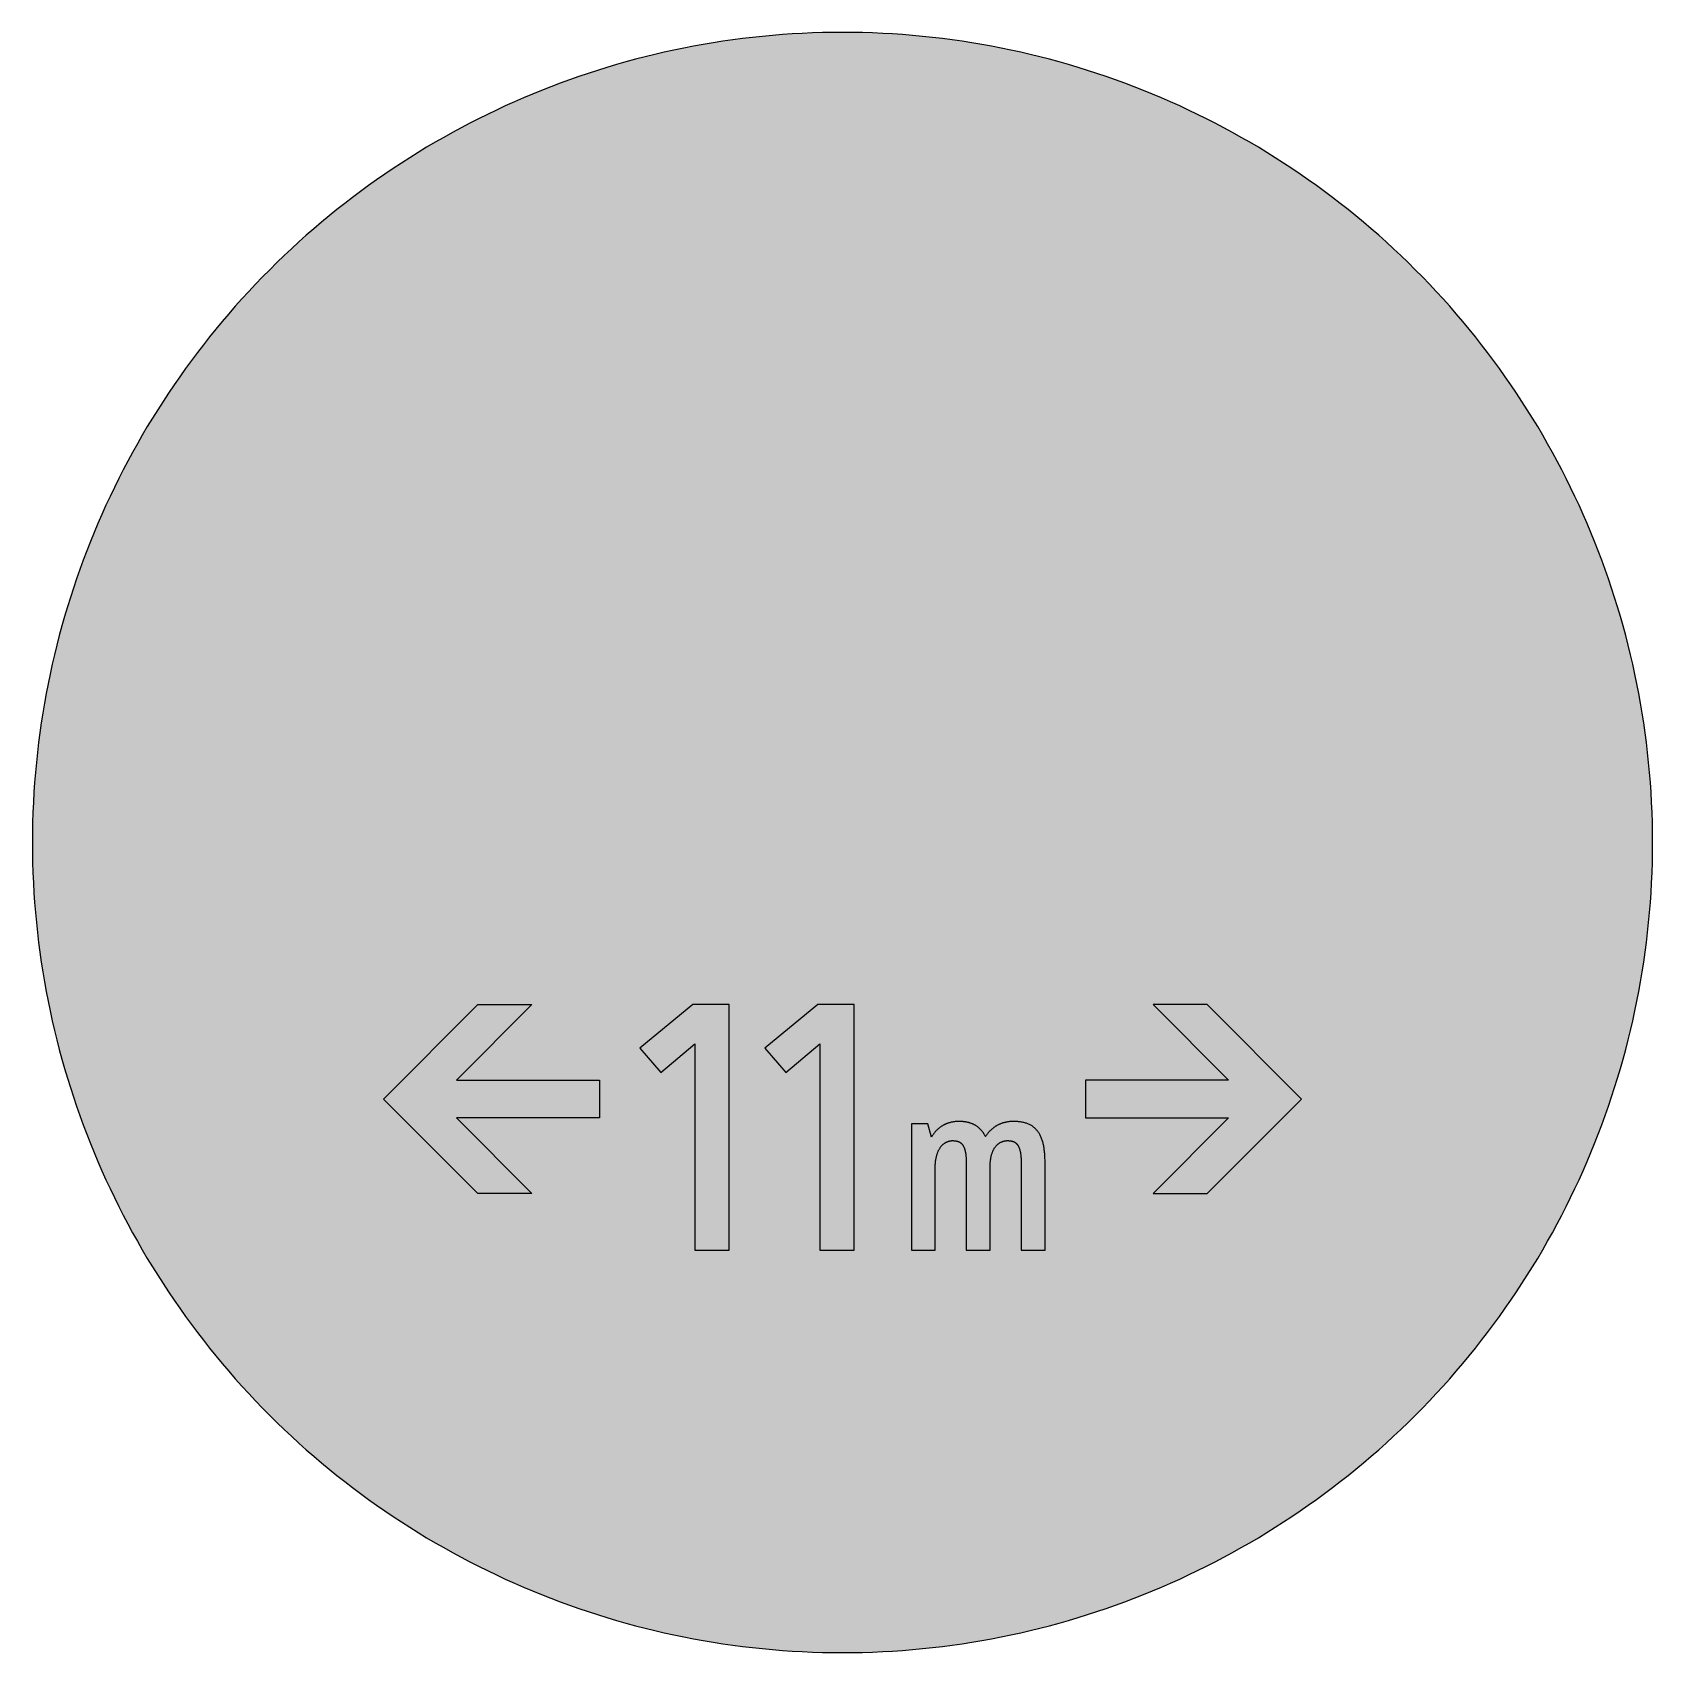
# Model space of a CAD drawing. Header units: millimetres. Extents: x 0 to 212, y 0 to 212.
import ezdxf

# ---------------------------------------------------------------- set-up
doc = ezdxf.new("R2010")
doc.units = ezdxf.units.MM

msp = doc.modelspace()

# ---------------------------------------------------------------- hatches: boundary and pattern name
for color, points in [(254, [(211.7189, 105.8869), (211.709, 107.2007), (211.6861, 108.5139), (211.6455, 109.8245), (211.5871, 111.1326), (211.5134, 112.4407), (211.4245, 113.7437), (211.3204, 115.0468), (211.201, 116.3447), (211.0638, 117.6426), (210.9114, 118.9355), (210.7413, 120.2258), (210.5584, 121.5136), (210.3577, 122.7988), (210.1418, 124.079), (209.9107, 125.3566), (209.6643, 126.6292), (209.4027, 127.8992), (209.1258, 129.1641), (208.8337, 130.4239), (208.5264, 131.6812), (208.2038, 132.936), (207.866, 134.1831), (207.5104, 135.4277), (207.1421, 136.6647), (206.7611, 137.8991), (206.3623, 139.1285), (205.9483, 140.3502), (205.5216, 141.5694), (205.0771, 142.781), (204.6199, 143.9901), (204.1474, 145.1915), (203.6623, 146.3853), (203.1619, 147.574), (202.6463, 148.7576), (202.1154, 149.9362), (201.5693, 151.1046), (201.0105, 152.2705), (200.439, 153.4262), (199.8523, 154.5768), (199.2503, 155.7198), (198.6356, 156.8577), (198.0057, 157.9855), (197.3605, 159.1081), (196.7052, 160.2232), (196.0321, 161.3281), (195.3489, 162.4279), (194.6504, 163.5176), (193.9366, 164.6022), (193.2102, 165.6766), (192.471, 166.7434), (191.7167, 167.8), (190.9521, 168.849), (190.1698, 169.8904), (189.3773, 170.9217), (188.5696, 171.9428), (187.7517, 172.9562), (186.9161, 173.9621), (186.0702, 174.9552), (185.2117, 175.9407), (184.338, 176.9161), (183.454, 177.8838), (182.5549, 178.8389), (181.643, 179.7837), (180.721, 180.7185), (179.7837, 181.643), (178.8389, 182.5549), (177.8838, 183.454), (176.9161, 184.338), (175.9407, 185.2117), (174.9552, 186.0702), (173.9621, 186.9161), (172.9562, 187.7492), (171.9428, 188.5696), (170.9217, 189.3773), (169.8904, 190.1698), (168.849, 190.9496), (167.8, 191.7167), (166.7408, 192.471), (165.6766, 193.2102), (164.6022, 193.9366), (163.5176, 194.6504), (162.4279, 195.3489), (161.3281, 196.0321), (160.2232, 196.7052), (159.1081, 197.3631), (157.9855, 198.0057), (156.8577, 198.6356), (155.7198, 199.2503), (154.5768, 199.8523), (153.4262, 200.439), (152.2705, 201.0131), (151.1046, 201.5719), (149.9362, 202.1154), (148.7576, 202.6463), (147.574, 203.1619), (146.3853, 203.6623), (145.1889, 204.15), (143.9875, 204.6199), (142.781, 205.0796), (141.5694, 205.5216), (140.3502, 205.9483), (139.1285, 206.3623), (137.8991, 206.7611), (136.6647, 207.1446), (135.4252, 207.5129), (134.1831, 207.866), (132.9334, 208.2038), (131.6812, 208.5264), (130.4239, 208.8337), (129.1641, 209.1284), (127.8966, 209.4052), (126.6292, 209.6668), (125.3541, 209.9132), (124.0765, 210.1444), (122.7963, 210.3603), (121.5136, 210.5584), (120.2258, 210.7438), (118.9355, 210.9114), (117.6401, 211.0638), (116.3447, 211.201), (115.0468, 211.3229), (113.7437, 211.4271), (112.4382, 211.516), (111.1326, 211.5896), (109.8245, 211.6455), (108.5113, 211.6861), (107.1982, 211.7115), (105.885, 211.7192), (104.5693, 211.7115), (103.2561, 211.6861), (101.9454, 211.6455), (100.6373, 211.5896), (99.3292, 211.516), (98.0262, 211.4271), (96.7232, 211.3229), (95.4253, 211.201), (94.1273, 211.0638), (92.8345, 210.9114), (91.5441, 210.7438), (90.2564, 210.5584), (88.9711, 210.3603), (87.691, 210.1444), (86.4133, 209.9132), (85.1408, 209.6668), (83.8708, 209.4052), (82.6059, 209.1284), (81.346, 208.8337), (80.0887, 208.5264), (78.834, 208.2038), (77.5868, 207.866), (76.3422, 207.5129), (75.1053, 207.1446), (73.8708, 206.7611), (72.6415, 206.3623), (71.4197, 205.9483), (70.2005, 205.5216), (68.9889, 205.0796), (67.7799, 204.6199), (66.5785, 204.15), (65.3847, 203.6623), (64.196, 203.1619), (63.0123, 202.6463), (61.8338, 202.1154), (60.6628, 201.5719), (59.4995, 201.0131), (58.3438, 200.439), (57.1932, 199.8523), (56.0502, 199.2503), (54.9123, 198.6356), (53.7845, 198.0057), (52.6618, 197.3631), (51.5468, 196.7052), (50.4419, 196.0321), (49.342, 195.3489), (48.2524, 194.6504), (47.1678, 193.9366), (46.0934, 193.2102), (45.0266, 192.471), (43.9699, 191.7167), (42.9209, 190.9496), (41.8795, 190.1698), (40.8483, 189.3773), (39.8272, 188.5696), (38.8137, 187.7492), (37.8079, 186.9161), (36.8148, 186.0702), (35.8292, 185.2117), (34.8539, 184.338), (33.8861, 183.454), (32.9311, 182.5549), (31.9862, 181.643), (31.049, 180.7185), (30.1269, 179.7837), (29.2151, 178.8389), (28.3159, 177.8838), (27.432, 176.9161), (26.5582, 175.9407), (25.6997, 174.9552), (24.8539, 173.9621), (24.0208, 172.9562), (23.2004, 171.9428), (22.3926, 170.9217), (21.6002, 169.8904), (20.8204, 168.849), (20.0533, 167.8), (19.2989, 166.7434), (18.5598, 165.6766), (17.8333, 164.6022), (17.1196, 163.5176), (16.4211, 162.4279), (15.7378, 161.3281), (15.0647, 160.2232), (14.4069, 159.1081), (13.7643, 157.9855), (13.1343, 156.8577), (12.5197, 155.7198), (11.9177, 154.5768), (11.3309, 153.4262), (10.7569, 152.2705), (10.1981, 151.1046), (9.6545, 149.9362), (9.1237, 148.7576), (8.6081, 147.574), (8.1077, 146.3853), (7.62, 145.1915), (7.1501, 143.9901), (6.6904, 142.781), (6.2484, 141.5694), (5.8217, 140.3502), (5.4077, 139.1285), (5.0089, 137.8991), (4.6253, 136.6647), (4.257, 135.4277), (3.904, 134.1831), (3.5662, 132.936), (3.2436, 131.6812), (2.9362, 130.4239), (2.6416, 129.1641), (2.3647, 127.8992), (2.1031, 126.6292), (1.8567, 125.3566), (1.6256, 124.079), (1.4097, 122.7988), (1.2116, 121.5136), (1.0262, 120.2258), (0.8585, 118.9355), (0.7061, 117.6426), (0.569, 116.3447), (0.447, 115.0468), (0.3429, 113.7437), (0.254, 112.4407), (0.1803, 111.1326), (0.1245, 109.8245), (0.0838, 108.5139), (0.0584, 107.2007), (0.0508, 105.885), (0.0584, 104.5718), (0.0838, 103.2586), (0.1245, 101.9454), (0.1803, 100.6373), (0.254, 99.3318), (0.3429, 98.0262), (0.447, 96.7232), (0.569, 95.4253), (0.7061, 94.1299), (0.8585, 92.8345), (1.0262, 91.5441), (1.2116, 90.2564), (1.4097, 88.9737), (1.6256, 87.6935), (1.8567, 86.4159), (2.1031, 85.1408), (2.3647, 83.8733), (2.6416, 82.6059), (2.9362, 81.346), (3.2436, 80.0887), (3.5662, 78.8365), (3.904, 77.5868), (4.257, 76.3448), (4.6253, 75.1053), (5.0089, 73.8708), (5.4077, 72.6415), (5.8217, 71.4197), (6.2484, 70.2005), (6.6904, 68.9889), (7.1501, 67.7824), (7.62, 66.581), (8.1077, 65.3847), (8.6081, 64.196), (9.1237, 63.0123), (9.6545, 61.8338), (10.1981, 60.6654), (10.7569, 59.4995), (11.3309, 58.3438), (11.9177, 57.1932), (12.5197, 56.0502), (13.1343, 54.9123), (13.7643, 53.7845), (14.4069, 52.6618), (15.0647, 51.5468), (15.7378, 50.4419), (16.4211, 49.342), (17.1196, 48.2524), (17.8333, 47.1678), (18.5598, 46.0934), (19.2989, 45.0291), (20.0533, 43.9699), (20.8204, 42.9209), (21.6002, 41.8795), (22.3926, 40.8483), (23.2004, 39.8272), (24.0208, 38.8137), (24.8539, 37.8079), (25.6997, 36.8148), (26.5582, 35.8292), (27.432, 34.8539), (28.3159, 33.8861), (29.2151, 32.9311), (30.1269, 31.9862), (31.049, 31.049), (31.9862, 30.1269), (32.9311, 29.2151), (33.8861, 28.3159), (34.8539, 27.432), (35.8292, 26.5582), (36.8148, 25.6997), (37.8079, 24.8539), (38.8137, 24.0182), (39.8272, 23.2004), (40.8483, 22.3926), (41.8795, 21.6002), (42.9209, 20.8178), (43.9699, 20.0533), (45.0266, 19.2989), (46.0934, 18.5598), (47.1678, 17.8333), (48.2524, 17.1196), (49.342, 16.4211), (50.4419, 15.7378), (51.5468, 15.0647), (52.6618, 14.4094), (53.7845, 13.7643), (54.9123, 13.1343), (56.0502, 12.5197), (57.1932, 11.9177), (58.3438, 11.3309), (59.4995, 10.7594), (60.6628, 10.2006), (61.8338, 9.6545), (63.0123, 9.1237), (64.196, 8.6081), (65.3847, 8.1077), (66.5785, 7.6225), (67.7799, 7.1501), (68.9889, 6.6929), (70.2005, 6.2484), (71.4197, 5.8217), (72.6415, 5.4077), (73.8708, 5.0089), (75.1053, 4.6279), (76.3422, 4.2596), (77.5868, 3.904), (78.834, 3.5662), (80.0887, 3.2436), (81.346, 2.9362), (82.6059, 2.6441), (83.8708, 2.3673), (85.1408, 2.1057), (86.4133, 1.8593), (87.691, 1.6281), (88.9711, 1.4122), (90.2564, 1.2116), (91.5441, 1.0287), (92.8345, 0.8585), (94.1273, 0.7061), (95.4253, 0.569), (96.7232, 0.4496), (98.0262, 0.3454), (99.3292, 0.2565), (100.6373, 0.1829), (101.9454, 0.1245), (103.2561, 0.0838), (104.5693, 0.061), (105.885, 0.0533), (107.1982, 0.061), (108.5113, 0.0838), (109.8245, 0.1245), (111.1326, 0.1829), (112.4382, 0.2565), (113.7437, 0.3454), (115.0468, 0.4496), (116.3447, 0.569), (117.6401, 0.7061), (118.9355, 0.8585), (120.2258, 1.0287), (121.5136, 1.2116), (122.7963, 1.4122), (124.0765, 1.6281), (125.3541, 1.8593), (126.6292, 2.1057), (127.8966, 2.3673), (129.1641, 2.6441), (130.4239, 2.9362), (131.6812, 3.2436), (132.9334, 3.5662), (134.1831, 3.904), (135.4252, 4.2596), (136.6647, 4.6279), (137.8991, 5.0089), (139.1285, 5.4077), (140.3502, 5.8217), (141.5694, 6.2484), (142.781, 6.6929), (143.9875, 7.1501), (145.1889, 7.6225), (146.3853, 8.1077), (147.574, 8.6081), (148.7576, 9.1237), (149.9362, 9.6545), (151.1046, 10.2006), (152.2705, 10.7594), (153.4262, 11.3309), (154.5768, 11.9177), (155.7198, 12.5197), (156.8577, 13.1343), (157.9855, 13.7643), (159.1081, 14.4094), (160.2232, 15.0647), (161.3281, 15.7378), (162.4279, 16.4211), (163.5176, 17.1196), (164.6022, 17.8333), (165.6766, 18.5598), (166.7408, 19.2989), (167.8, 20.0533), (168.849, 20.8178), (169.8904, 21.6002), (170.9217, 22.3926), (171.9428, 23.2004), (172.9562, 24.0182), (173.9621, 24.8539), (174.9552, 25.6997), (175.9407, 26.5582), (176.9161, 27.432), (177.8838, 28.3159), (178.8389, 29.2151), (179.7837, 30.1269), (180.721, 31.049), (181.643, 31.9862), (182.5549, 32.9311), (183.454, 33.8861), (184.338, 34.8539), (185.2117, 35.8292), (186.0702, 36.8148), (186.9161, 37.8079), (187.7517, 38.8137), (188.5696, 39.8272), (189.3773, 40.8483), (190.1698, 41.8795), (190.9521, 42.9209), (191.7167, 43.9699), (192.471, 45.0291), (193.2102, 46.0934), (193.9366, 47.1678), (194.6504, 48.2524), (195.3489, 49.342), (196.0321, 50.4419), (196.7052, 51.5468), (197.3605, 52.6618), (198.0057, 53.7845), (198.6356, 54.9123), (199.2503, 56.0502), (199.8523, 57.1932), (200.439, 58.3438), (201.0105, 59.4995), (201.5693, 60.6654), (202.1154, 61.8338), (202.6463, 63.0123), (203.1619, 64.196), (203.6623, 65.3847), (204.1474, 66.581), (204.6199, 67.7824), (205.0771, 68.9889), (205.5216, 70.2005), (205.9483, 71.4197), (206.3623, 72.6415), (206.7611, 73.8708), (207.1421, 75.1053), (207.5104, 76.3448), (207.866, 77.5868), (208.2038, 78.8365), (208.5264, 80.0887), (208.8337, 81.346), (209.1258, 82.6059), (209.4027, 83.8733), (209.6643, 85.1408), (209.9107, 86.4159), (210.1418, 87.6935), (210.3577, 88.9737), (210.5584, 90.2564), (210.7413, 91.5441), (210.9114, 92.8345), (211.0638, 94.1299), (211.201, 95.4253), (211.3204, 96.7232), (211.4245, 98.0262), (211.5134, 99.3318), (211.5871, 100.6373), (211.6455, 101.9454), (211.6861, 103.2586), (211.709, 104.5718), (211.7166, 105.885)]), (59, [(45.9133, 72.3731), (58.2605, 84.7203), (65.3161, 84.7203), (55.4383, 74.8425), (74.1355, 74.8425), (74.1355, 69.9036), (55.4383, 69.9036), (65.3161, 60.0258), (58.2605, 60.0258)]), (59, [(86.5822, 52.6175), (91.0773, 52.6175), (91.0773, 84.7203), (86.3533, 84.7203), (79.4272, 79.0328), (82.1337, 75.8222), (86.5822, 79.5828)]), (59, [(102.9092, 52.6175), (107.4028, 52.6175), (107.4028, 84.7203), (102.6791, 84.7203), (95.7545, 79.0328), (98.461, 75.8222), (102.9092, 79.5828)]), (59, [(165.8578, 72.3731), (153.5105, 84.7203), (146.455, 84.7203), (156.3328, 74.8425), (137.6355, 74.8425), (137.6355, 69.9036), (156.3328, 69.9036), (146.455, 60.0258), (153.5105, 60.0258)]), (59, [(125.1687, 52.6175), (125.1687, 63.5067), (125.1687, 63.6321), (125.1712, 63.7565), (125.1763, 63.8759), (125.1839, 63.9953), (125.1915, 64.1096), (125.2017, 64.2214), (125.2118, 64.3306), (125.2271, 64.4373), (125.2423, 64.5414), (125.2576, 64.643), (125.2779, 64.7395), (125.2957, 64.836), (125.3185, 64.93), (125.3414, 65.0189), (125.3642, 65.1078), (125.3896, 65.1942), (125.4176, 65.2755), (125.4455, 65.3567), (125.476, 65.4355), (125.5065, 65.5117), (125.537, 65.5853), (125.57, 65.6565), (125.6055, 65.725), (125.6386, 65.7911), (125.6767, 65.8546), (125.7122, 65.9181), (125.7503, 65.9765), (125.791, 66.0349), (125.8291, 66.0908), (125.8697, 66.1441), (125.9103, 66.1949), (125.9535, 66.2457), (125.9967, 66.2915), (126.0399, 66.3372), (126.0831, 66.3804), (126.1288, 66.4235), (126.1745, 66.4616), (126.2202, 66.4997), (126.2659, 66.5353), (126.3117, 66.5709), (126.3599, 66.6013), (126.4056, 66.6344), (126.4539, 66.6623), (126.5022, 66.6902), (126.5504, 66.7156), (126.5987, 66.7385), (126.6469, 66.7614), (126.6952, 66.7842), (126.7435, 66.802), (126.7917, 66.8198), (126.84, 66.8376), (126.8882, 66.8528), (126.9365, 66.8655), (126.9848, 66.8782), (127.033, 66.8909), (127.0813, 66.8985), (127.1295, 66.9087), (127.1778, 66.9163), (127.2235, 66.9214), (127.2718, 66.9265), (127.3175, 66.9315), (127.3632, 66.9341), (127.4089, 66.9341), (127.4547, 66.9341), (127.508, 66.9341), (127.5613, 66.9341), (127.6147, 66.9315), (127.668, 66.929), (127.7188, 66.9239), (127.7696, 66.9188), (127.8179, 66.9112), (127.8661, 66.9036), (127.9144, 66.896), (127.9627, 66.8858), (128.0084, 66.8757), (128.0541, 66.863), (128.0998, 66.8503), (128.143, 66.835), (128.1862, 66.8198), (128.2268, 66.8045), (128.2675, 66.7842), (128.3081, 66.7664), (128.3487, 66.7436), (128.3868, 66.7233), (128.4249, 66.6979), (128.4605, 66.6725), (128.4986, 66.6471), (128.5342, 66.6191), (128.5672, 66.5886), (128.6002, 66.5582), (128.6332, 66.5251), (128.6662, 66.4896), (128.6967, 66.454), (128.7272, 66.4159), (128.7551, 66.3778), (128.7831, 66.3346), (128.811, 66.294), (128.839, 66.2483), (128.8644, 66.2026), (128.8898, 66.1543), (128.9126, 66.1035), (128.9355, 66.0502), (128.9583, 65.9968), (128.9787, 65.9409), (128.999, 65.8825), (129.0193, 65.8241), (129.0396, 65.7606), (129.0574, 65.6971), (129.0726, 65.6311), (129.0904, 65.5625), (129.1057, 65.4939), (129.1209, 65.4202), (129.1336, 65.3466), (129.1463, 65.2704), (129.159, 65.1916), (129.1692, 65.1104), (129.1793, 65.0265), (129.1895, 64.9402), (129.1971, 64.8538), (129.2047, 64.7624), (129.2098, 64.6684), (129.2174, 64.5744), (129.2225, 64.4754), (129.225, 64.3763), (129.2276, 64.2747), (129.2301, 64.168), (129.2327, 64.0613), (129.2327, 63.9496), (129.2338, 52.6175), (132.3453, 52.6175), (132.3453, 64.1103), (132.3442, 64.2823), (132.3416, 64.45), (132.3365, 64.6176), (132.3289, 64.7802), (132.3213, 64.9427), (132.3111, 65.1002), (132.301, 65.2526), (132.2857, 65.405), (132.2705, 65.5523), (132.2527, 65.6996), (132.2349, 65.8419), (132.2146, 65.9816), (132.1918, 66.1187), (132.1664, 66.2508), (132.1384, 66.3829), (132.1105, 66.5099), (132.08, 66.6344), (132.047, 66.7563), (132.0114, 66.8757), (131.9759, 66.9925), (131.9378, 67.1068), (131.8971, 67.216), (131.8539, 67.3252), (131.8108, 67.4294), (131.7625, 67.531), (131.7142, 67.63), (131.6634, 67.7266), (131.6101, 67.8205), (131.5568, 67.912), (131.4983, 68.0009), (131.4399, 68.0872), (131.379, 68.1685), (131.3155, 68.2498), (131.2494, 68.326), (131.1834, 68.4022), (131.1148, 68.4733), (131.0411, 68.5419), (130.9675, 68.6105), (130.8913, 68.674), (130.8125, 68.7349), (130.7338, 68.7934), (130.65, 68.8492), (130.5662, 68.9026), (130.4773, 68.9534), (130.3884, 69.0016), (130.2969, 69.0474), (130.2029, 69.0905), (130.1064, 69.1312), (130.0074, 69.1693), (129.9058, 69.2048), (129.8042, 69.2379), (129.6975, 69.2683), (129.5908, 69.2963), (129.479, 69.3242), (129.3673, 69.3471), (129.253, 69.3674), (129.1361, 69.3852), (129.0168, 69.4004), (128.8948, 69.4131), (128.7704, 69.4233), (128.6434, 69.4334), (128.5138, 69.4385), (128.3818, 69.4411), (128.2471, 69.4436), (128.1786, 69.4436), (128.1074, 69.4411), (128.0389, 69.4385), (127.9703, 69.436), (127.9017, 69.4334), (127.8331, 69.4284), (127.7645, 69.4207), (127.696, 69.4157), (127.6299, 69.408), (127.5613, 69.3979), (127.4953, 69.3903), (127.4293, 69.3776), (127.3632, 69.3674), (127.2972, 69.3547), (127.2311, 69.342), (127.1676, 69.3268), (127.1016, 69.3115), (127.0381, 69.2963), (126.9746, 69.2785), (126.9111, 69.2607), (126.8476, 69.2429), (126.7841, 69.2226), (126.7231, 69.2023), (126.6596, 69.1794), (126.5987, 69.1566), (126.5377, 69.1337), (126.4768, 69.1083), (126.4158, 69.0829), (126.3574, 69.0575), (126.2964, 69.0296), (126.238, 69.0016), (126.1796, 68.9712), (126.1212, 68.9407), (126.0627, 68.9077), (126.0069, 68.8772), (125.951, 68.8416), (125.8926, 68.8086), (125.8367, 68.773), (125.7833, 68.7349), (125.7275, 68.6968), (125.6741, 68.6587), (125.6182, 68.6181), (125.5649, 68.5775), (125.5116, 68.5368), (125.4608, 68.4936), (125.4074, 68.4479), (125.3566, 68.4047), (125.3058, 68.359), (125.255, 68.3108), (125.2042, 68.2625), (125.156, 68.2142), (125.1077, 68.1634), (125.0594, 68.1126), (125.0112, 68.0593), (124.9629, 68.006), (124.9172, 67.9501), (124.8715, 67.8942), (124.8258, 67.8383), (124.78, 67.7799), (124.7369, 67.7215), (124.6937, 67.6605), (124.6505, 67.5996), (124.6073, 67.5386), (124.5641, 67.4751), (124.5337, 67.5361), (124.5006, 67.597), (124.4676, 67.658), (124.4346, 67.7164), (124.399, 67.7748), (124.366, 67.8307), (124.3305, 67.8866), (124.2924, 67.9425), (124.2543, 67.9958), (124.2187, 68.0491), (124.1781, 68.0999), (124.14, 68.1507), (124.0993, 68.2015), (124.0587, 68.2498), (124.018, 68.2981), (123.9749, 68.3438), (123.9317, 68.3895), (123.8885, 68.4352), (123.8453, 68.4784), (123.7996, 68.5216), (123.7539, 68.5648), (123.7082, 68.6054), (123.6599, 68.6435), (123.6116, 68.6841), (123.5634, 68.7222), (123.5151, 68.7578), (123.4643, 68.7934), (123.4135, 68.8289), (123.3627, 68.8619), (123.3094, 68.895), (123.256, 68.928), (123.2027, 68.9585), (123.1494, 68.9889), (123.0935, 69.0169), (123.0376, 69.0474), (122.9817, 69.0728), (122.9233, 69.0982), (122.8674, 69.1236), (122.809, 69.149), (122.748, 69.1718), (122.6871, 69.1947), (122.6287, 69.215), (122.5652, 69.2353), (122.5042, 69.2556), (122.4407, 69.2734), (122.3772, 69.2912), (122.3112, 69.309), (122.2477, 69.3242), (122.1816, 69.3369), (122.1156, 69.3522), (122.047, 69.3649), (121.9784, 69.375), (121.9098, 69.3877), (121.8413, 69.3953), (121.7701, 69.4055), (121.699, 69.4131), (121.6279, 69.4207), (121.5542, 69.4258), (121.4806, 69.4309), (121.4069, 69.436), (121.3333, 69.4385), (121.2571, 69.4411), (121.1809, 69.4436), (121.1047, 69.4436), (121.0386, 69.4436), (120.9726, 69.4411), (120.9065, 69.4385), (120.843, 69.436), (120.777, 69.4334), (120.7135, 69.4284), (120.6475, 69.4233), (120.584, 69.4157), (120.5205, 69.408), (120.4544, 69.4004), (120.3909, 69.3903), (120.3274, 69.3801), (120.2639, 69.3699), (120.2004, 69.3572), (120.1369, 69.3445), (120.0734, 69.3318), (120.0125, 69.3166), (119.949, 69.3014), (119.888, 69.2836), (119.8245, 69.2658), (119.7635, 69.248), (119.7026, 69.2277), (119.6416, 69.2074), (119.5807, 69.1845), (119.5197, 69.1617), (119.4613, 69.1388), (119.4003, 69.1134), (119.3419, 69.088), (119.2835, 69.0626), (119.2251, 69.0347), (119.1666, 69.0042), (119.1082, 68.9737), (119.0498, 68.9432), (118.9939, 68.9127), (118.9355, 68.8772), (118.8796, 68.8442), (118.8237, 68.8086), (118.7704, 68.773), (118.7145, 68.7349), (118.6612, 68.6968), (118.6053, 68.6562), (118.552, 68.6156), (118.4986, 68.5724), (118.4478, 68.5292), (118.3945, 68.486), (118.3437, 68.4403), (118.2929, 68.392), (118.2421, 68.3438), (118.1913, 68.2955), (118.143, 68.2447), (118.0948, 68.1939), (118.0465, 68.1406), (117.9982, 68.0872), (117.9525, 68.0314), (117.9043, 67.9755), (117.8585, 67.9171), (117.8154, 67.8586), (117.7696, 67.7977), (117.7265, 67.7367), (117.6833, 67.6732), (117.6401, 67.6097), (117.5969, 67.5462), (117.5563, 67.4776), (117.5156, 67.4116), (117.0411, 69.1261), (114.8828, 69.1261), (114.8828, 52.6175), (117.9932, 52.6175), (117.9932, 63.3165), (117.9932, 63.4492), (117.9957, 63.5787), (118.0008, 63.7083), (118.0084, 63.8327), (118.016, 63.9547), (118.0262, 64.0715), (118.0389, 64.1883), (118.0516, 64.3001), (118.0668, 64.4093), (118.0846, 64.516), (118.1049, 64.6201), (118.1252, 64.7217), (118.1456, 64.8208), (118.1684, 64.9173), (118.1938, 65.0088), (118.2192, 65.1002), (118.2472, 65.1866), (118.2751, 65.2729), (118.3056, 65.3542), (118.3361, 65.4355), (118.3691, 65.5117), (118.4021, 65.5879), (118.4377, 65.6615), (118.4732, 65.7301), (118.5088, 65.7987), (118.5469, 65.8647), (118.585, 65.9257), (118.6256, 65.9867), (118.6637, 66.0451), (118.7044, 66.1035), (118.7475, 66.1568), (118.7907, 66.2076), (118.8339, 66.2584), (118.8771, 66.3067), (118.9203, 66.3524), (118.966, 66.3956), (119.0117, 66.4388), (119.0574, 66.4769), (119.1031, 66.515), (119.1514, 66.5505), (119.1971, 66.5861), (119.2454, 66.6191), (119.2911, 66.6496), (119.3394, 66.6775), (119.3876, 66.7055), (119.4359, 66.7309), (119.4841, 66.7537), (119.5324, 66.7766), (119.5807, 66.7969), (119.6289, 66.8147), (119.6772, 66.8325), (119.7254, 66.8477), (119.7737, 66.863), (119.822, 66.8757), (119.8677, 66.8884), (119.9159, 66.8985), (119.9617, 66.9061), (120.0099, 66.9138), (120.0556, 66.9214), (120.1014, 66.9265), (120.1445, 66.929), (120.1903, 66.9341), (120.2334, 66.9341), (120.2792, 66.9341), (120.3325, 66.9341), (120.3858, 66.9341), (120.4392, 66.9315), (120.4925, 66.929), (120.5433, 66.9239), (120.5941, 66.9188), (120.6424, 66.9112), (120.6906, 66.9036), (120.7389, 66.896), (120.7872, 66.8858), (120.8329, 66.8757), (120.8786, 66.863), (120.9243, 66.8503), (120.9675, 66.835), (121.0107, 66.8198), (121.0513, 66.8045), (121.092, 66.7842), (121.1326, 66.7664), (121.1732, 66.7436), (121.2113, 66.7233), (121.2494, 66.6979), (121.285, 66.6725), (121.3206, 66.6471), (121.3561, 66.6191), (121.3917, 66.5886), (121.4247, 66.5582), (121.4577, 66.5251), (121.4882, 66.4896), (121.5212, 66.454), (121.5492, 66.4159), (121.5796, 66.3778), (121.6076, 66.3346), (121.6355, 66.294), (121.6609, 66.2483), (121.6863, 66.2026), (121.7117, 66.1543), (121.7371, 66.1035), (121.76, 66.0502), (121.7828, 65.9968), (121.8032, 65.9409), (121.8235, 65.8825), (121.8438, 65.8241), (121.8616, 65.7606), (121.8794, 65.6971), (121.8971, 65.6311), (121.9124, 65.5625), (121.9276, 65.4939), (121.9429, 65.4202), (121.9556, 65.3466), (121.9683, 65.2704), (121.981, 65.1916), (121.9911, 65.1104), (122.0013, 65.0265), (122.0114, 64.9402), (122.0191, 64.8538), (122.0267, 64.7624), (122.0343, 64.6684), (122.0394, 64.5744), (122.0445, 64.4754), (122.0495, 64.3763), (122.0521, 64.2747), (122.0546, 64.168), (122.0546, 64.0613), (122.0546, 63.9496), (122.0569, 52.6175)])]:
    msp.add_hatch(color=color).paths.add_polyline_path(points)
h = msp.add_hatch(color=22)
edge = h.paths.add_edge_path()
edge.add_line((206.4272, 105.8869), (206.4182, 107.1347))
edge.add_line((206.4182, 107.1347), (206.3953, 108.3818))
edge.add_line((206.3953, 108.3818), (206.3572, 109.6264))
edge.add_line((206.3572, 109.6264), (206.3013, 110.871))
edge.add_line((206.3013, 110.871), (206.2328, 112.1131))
edge.add_line((206.2328, 112.1131), (206.1489, 113.3526))
edge.add_line((206.1489, 113.3526), (206.0499, 114.5896))
edge.add_line((206.0499, 114.5896), (205.933, 115.824))
edge.add_line((205.933, 115.824), (205.8035, 117.0534))
edge.add_line((205.8035, 117.0534), (205.6587, 118.2827))
edge.add_line((205.6587, 118.2827), (205.4987, 119.5095))
edge.add_line((205.4987, 119.5095), (205.3234, 120.7313))
edge.add_line((205.3234, 120.7313), (205.1355, 121.953))
edge.add_line((205.1355, 121.953), (204.9297, 123.1697))
edge.add_line((204.9297, 123.1697), (204.7113, 124.3813))
edge.add_line((204.7113, 124.3813), (204.4776, 125.5928))
edge.add_line((204.4776, 125.5928), (204.2287, 126.7968))
edge.add_line((204.2287, 126.7968), (203.9645, 128.0008))
edge.add_line((203.9645, 128.0008), (203.6877, 129.1971))
edge.add_line((203.6877, 129.1971), (203.393, 130.3934))
edge.add_line((203.393, 130.3934), (203.0882, 131.5822))
edge.add_line((203.0882, 131.5822), (202.7657, 132.7683))
edge.add_line((202.7657, 132.7683), (202.4304, 133.9494))
edge.add_line((202.4304, 133.9494), (202.0799, 135.1255))
edge.add_line((202.0799, 135.1255), (201.7166, 136.2989))
edge.add_line((201.7166, 136.2989), (201.3382, 137.4648))
edge.add_line((201.3382, 137.4648), (200.9445, 138.6281))
edge.add_line((200.9445, 138.6281), (200.5381, 139.7864))
edge.add_line((200.5381, 139.7864), (200.119, 140.937))
edge.add_line((200.119, 140.937), (199.6846, 142.0851))
edge.add_line((199.6846, 142.0851), (199.2351, 143.2255))
edge.add_line((199.2351, 143.2255), (198.7728, 144.3609))
edge.add_line((198.7728, 144.3609), (198.2978, 145.4912))
edge.add_line((198.2978, 145.4912), (197.8076, 146.6139))
edge.add_line((197.8076, 146.6139), (197.3047, 147.734))
edge.add_line((197.3047, 147.734), (196.7865, 148.844))
edge.add_line((196.7865, 148.844), (196.2556, 149.9514))
edge.add_line((196.2556, 149.9514), (195.7121, 151.0513))
edge.add_line((195.7121, 151.0513), (195.1533, 152.1435))
edge.add_line((195.1533, 152.1435), (194.5818, 153.2306))
edge.add_line((194.5818, 153.2306), (193.9976, 154.3101))
edge.add_line((193.9976, 154.3101), (193.4007, 155.382))
edge.add_line((193.4007, 155.382), (192.7885, 156.4462))
edge.add_line((192.7885, 156.4462), (192.1637, 157.5054))
edge.add_line((192.1637, 157.5054), (191.5262, 158.557))
edge.add_line((191.5262, 158.557), (190.8759, 159.6009))
edge.add_line((190.8759, 159.6009), (190.2104, 160.6372))
edge.add_line((190.2104, 160.6372), (189.5348, 161.6659))
edge.add_line((189.5348, 161.6659), (188.8439, 162.687))
edge.add_line((188.8439, 162.687), (188.1429, 163.7005))
edge.add_line((188.1429, 163.7005), (187.4266, 164.7038))
edge.add_line((187.4266, 164.7038), (186.6976, 165.702))
edge.add_line((186.6976, 165.702), (185.9559, 166.69))
edge.add_line((185.9559, 166.69), (185.2041, 167.6705))
edge.add_line((185.2041, 167.6705), (184.437, 168.6408))
edge.add_line((184.437, 168.6408), (183.6572, 169.6034))
edge.add_line((183.6572, 169.6034), (182.8673, 170.5585))
edge.add_line((182.8673, 170.5585), (182.0621, 171.5033))
edge.add_line((182.0621, 171.5033), (181.2468, 172.4381))
edge.add_line((181.2468, 172.4381), (180.4162, 173.3652))
edge.add_line((180.4162, 173.3652), (179.5755, 174.2846))
edge.add_line((179.5755, 174.2846), (178.722, 175.1914))
edge.add_line((178.722, 175.1914), (177.8559, 176.0906))
edge.add_line((177.8559, 176.0906), (176.9796, 176.9796))
edge.add_line((176.9796, 176.9796), (176.0906, 177.8559))
edge.add_line((176.0906, 177.8559), (175.1914, 178.722))
edge.add_line((175.1914, 178.722), (174.2846, 179.5755))
edge.add_line((174.2846, 179.5755), (173.3652, 180.4162))
edge.add_line((173.3652, 180.4162), (172.4381, 181.2442))
edge.add_line((172.4381, 181.2442), (171.5033, 182.0621))
edge.add_line((171.5033, 182.0621), (170.5585, 182.8648))
edge.add_line((170.5585, 182.8648), (169.6034, 183.6572))
edge.add_line((169.6034, 183.6572), (168.6408, 184.437))
edge.add_line((168.6408, 184.437), (167.6705, 185.2041))
edge.add_line((167.6705, 185.2041), (166.69, 185.9559))
edge.add_line((166.69, 185.9559), (165.702, 186.6976))
edge.add_line((165.702, 186.6976), (164.7038, 187.4266))
edge.add_line((164.7038, 187.4266), (163.7005, 188.1429))
edge.add_line((163.7005, 188.1429), (162.687, 188.8439))
edge.add_line((162.687, 188.8439), (161.6659, 189.5348))
edge.add_line((161.6659, 189.5348), (160.6372, 190.2104))
edge.add_line((160.6372, 190.2104), (159.6009, 190.8759))
edge.add_line((159.6009, 190.8759), (158.557, 191.5262))
edge.add_line((158.557, 191.5262), (157.5054, 192.1637))
edge.add_line((157.5054, 192.1637), (156.4462, 192.7885))
edge.add_line((156.4462, 192.7885), (155.382, 193.4007))
edge.add_line((155.382, 193.4007), (154.3075, 193.9976))
edge.add_line((154.3075, 193.9976), (153.228, 194.5818))
edge.add_line((153.228, 194.5818), (152.1435, 195.1533))
edge.add_line((152.1435, 195.1533), (151.0487, 195.7121))
edge.add_line((151.0487, 195.7121), (149.9514, 196.2556))
edge.add_line((149.9514, 196.2556), (148.844, 196.7865))
edge.add_line((148.844, 196.7865), (147.734, 197.3047))
edge.add_line((147.734, 197.3047), (146.6139, 197.8076))
edge.add_line((146.6139, 197.8076), (145.4912, 198.2978))
edge.add_line((145.4912, 198.2978), (144.3609, 198.7728))
edge.add_line((144.3609, 198.7728), (143.2255, 199.2351))
edge.add_line((143.2255, 199.2351), (142.0825, 199.6846))
edge.add_line((142.0825, 199.6846), (140.937, 200.119))
edge.add_line((140.937, 200.119), (139.7838, 200.5406))
edge.add_line((139.7838, 200.5406), (138.6281, 200.947))
edge.add_line((138.6281, 200.947), (137.4648, 201.3382))
edge.add_line((137.4648, 201.3382), (136.2989, 201.7166))
edge.add_line((136.2989, 201.7166), (135.1255, 202.0824))
edge.add_line((135.1255, 202.0824), (133.9494, 202.4304))
edge.add_line((133.9494, 202.4304), (132.7683, 202.7657))
edge.add_line((132.7683, 202.7657), (131.5822, 203.0882))
edge.add_line((131.5822, 203.0882), (130.3909, 203.3956))
edge.add_line((130.3909, 203.3956), (129.1971, 203.6877))
edge.add_line((129.1971, 203.6877), (127.9982, 203.9645))
edge.add_line((127.9982, 203.9645), (126.7968, 204.2287))
edge.add_line((126.7968, 204.2287), (125.5903, 204.4776))
edge.add_line((125.5903, 204.4776), (124.3813, 204.7113))
edge.add_line((124.3813, 204.7113), (123.1671, 204.9323))
edge.add_line((123.1671, 204.9323), (121.9505, 205.1355))
edge.add_line((121.9505, 205.1355), (120.7313, 205.326))
edge.add_line((120.7313, 205.326), (119.5095, 205.5012))
edge.add_line((119.5095, 205.5012), (118.2827, 205.6613))
edge.add_line((118.2827, 205.6613), (117.0534, 205.806))
edge.add_line((117.0534, 205.806), (115.8215, 205.9356))
edge.add_line((115.8215, 205.9356), (114.587, 206.0499))
edge.add_line((114.587, 206.0499), (113.35, 206.1489))
edge.add_line((113.35, 206.1489), (112.1105, 206.2353))
edge.add_line((112.1105, 206.2353), (110.871, 206.3039))
edge.add_line((110.871, 206.3039), (109.6264, 206.3572))
edge.add_line((109.6264, 206.3572), (108.3818, 206.3953))
edge.add_line((108.3818, 206.3953), (107.1347, 206.4207))
edge.add_line((107.1347, 206.4207), (105.885, 206.4283))
edge.add_line((105.885, 206.4283), (104.6353, 206.4207))
edge.add_line((104.6353, 206.4207), (103.3882, 206.3953))
edge.add_line((103.3882, 206.3953), (102.1436, 206.3572))
edge.add_line((102.1436, 206.3572), (100.899, 206.3039))
edge.add_line((100.899, 206.3039), (99.6569, 206.2353))
edge.add_line((99.6569, 206.2353), (98.4174, 206.1489))
edge.add_line((98.4174, 206.1489), (97.1804, 206.0499))
edge.add_line((97.1804, 206.0499), (95.946, 205.9356))
edge.add_line((95.946, 205.9356), (94.7166, 205.806))
edge.add_line((94.7166, 205.806), (93.4872, 205.6613))
edge.add_line((93.4872, 205.6613), (92.2604, 205.5012))
edge.add_line((92.2604, 205.5012), (91.0387, 205.326))
edge.add_line((91.0387, 205.326), (89.8169, 205.1355))
edge.add_line((89.8169, 205.1355), (88.6003, 204.9323))
edge.add_line((88.6003, 204.9323), (87.3887, 204.7113))
edge.add_line((87.3887, 204.7113), (86.1771, 204.4776))
edge.add_line((86.1771, 204.4776), (84.9732, 204.2287))
edge.add_line((84.9732, 204.2287), (83.7692, 203.9645))
edge.add_line((83.7692, 203.9645), (82.5729, 203.6877))
edge.add_line((82.5729, 203.6877), (81.3765, 203.3956))
edge.add_line((81.3765, 203.3956), (80.1878, 203.0882))
edge.add_line((80.1878, 203.0882), (79.0016, 202.7657))
edge.add_line((79.0016, 202.7657), (77.8205, 202.4304))
edge.add_line((77.8205, 202.4304), (76.6445, 202.0824))
edge.add_line((76.6445, 202.0824), (75.471, 201.7166))
edge.add_line((75.471, 201.7166), (74.3052, 201.3382))
edge.add_line((74.3052, 201.3382), (73.1418, 200.947))
edge.add_line((73.1418, 200.947), (71.9836, 200.5406))
edge.add_line((71.9836, 200.5406), (70.833, 200.119))
edge.add_line((70.833, 200.119), (69.6849, 199.6846))
edge.add_line((69.6849, 199.6846), (68.5444, 199.2351))
edge.add_line((68.5444, 199.2351), (67.4091, 198.7728))
edge.add_line((67.4091, 198.7728), (66.2788, 198.2978))
edge.add_line((66.2788, 198.2978), (65.1561, 197.8076))
edge.add_line((65.1561, 197.8076), (64.0359, 197.3047))
edge.add_line((64.0359, 197.3047), (62.926, 196.7865))
edge.add_line((62.926, 196.7865), (61.8185, 196.2556))
edge.add_line((61.8185, 196.2556), (60.7187, 195.7121))
edge.add_line((60.7187, 195.7121), (59.6265, 195.1533))
edge.add_line((59.6265, 195.1533), (58.5394, 194.5818))
edge.add_line((58.5394, 194.5818), (57.4599, 193.9976))
edge.add_line((57.4599, 193.9976), (56.388, 193.4007))
edge.add_line((56.388, 193.4007), (55.3237, 192.7885))
edge.add_line((55.3237, 192.7885), (54.2646, 192.1637))
edge.add_line((54.2646, 192.1637), (53.213, 191.5262))
edge.add_line((53.213, 191.5262), (52.1691, 190.8759))
edge.add_line((52.1691, 190.8759), (51.1327, 190.2104))
edge.add_line((51.1327, 190.2104), (50.104, 189.5348))
edge.add_line((50.104, 189.5348), (49.083, 188.8439))
edge.add_line((49.083, 188.8439), (48.0695, 188.1429))
edge.add_line((48.0695, 188.1429), (47.0662, 187.4266))
edge.add_line((47.0662, 187.4266), (46.068, 186.6976))
edge.add_line((46.068, 186.6976), (45.0799, 185.9559))
edge.add_line((45.0799, 185.9559), (44.0995, 185.2041))
edge.add_line((44.0995, 185.2041), (43.1292, 184.437))
edge.add_line((43.1292, 184.437), (42.1665, 183.6572))
edge.add_line((42.1665, 183.6572), (41.2115, 182.8648))
edge.add_line((41.2115, 182.8648), (40.2666, 182.0621))
edge.add_line((40.2666, 182.0621), (39.3319, 181.2442))
edge.add_line((39.3319, 181.2442), (38.4048, 180.4162))
edge.add_line((38.4048, 180.4162), (37.4853, 179.5755))
edge.add_line((37.4853, 179.5755), (36.5785, 178.722))
edge.add_line((36.5785, 178.722), (35.6794, 177.8559))
edge.add_line((35.6794, 177.8559), (34.7904, 176.9796))
edge.add_line((34.7904, 176.9796), (33.9141, 176.0906))
edge.add_line((33.9141, 176.0906), (33.0479, 175.1914))
edge.add_line((33.0479, 175.1914), (32.1945, 174.2846))
edge.add_line((32.1945, 174.2846), (31.3538, 173.3652))
edge.add_line((31.3538, 173.3652), (30.5257, 172.4381))
edge.add_line((30.5257, 172.4381), (29.7078, 171.5033))
edge.add_line((29.7078, 171.5033), (28.9052, 170.5585))
edge.add_line((28.9052, 170.5585), (28.1127, 169.6034))
edge.add_line((28.1127, 169.6034), (27.3329, 168.6408))
edge.add_line((27.3329, 168.6408), (26.5659, 167.6705))
edge.add_line((26.5659, 167.6705), (25.814, 166.69))
edge.add_line((25.814, 166.69), (25.0723, 165.702))
edge.add_line((25.0723, 165.702), (24.3434, 164.7038))
edge.add_line((24.3434, 164.7038), (23.6271, 163.7005))
edge.add_line((23.6271, 163.7005), (22.926, 162.687))
edge.add_line((22.926, 162.687), (22.2352, 161.6659))
edge.add_line((22.2352, 161.6659), (21.5595, 160.6372))
edge.add_line((21.5595, 160.6372), (20.894, 159.6009))
edge.add_line((20.894, 159.6009), (20.2438, 158.557))
edge.add_line((20.2438, 158.557), (19.6063, 157.5054))
edge.add_line((19.6063, 157.5054), (18.9814, 156.4462))
edge.add_line((18.9814, 156.4462), (18.3693, 155.382))
edge.add_line((18.3693, 155.382), (17.7724, 154.3101))
edge.add_line((17.7724, 154.3101), (17.1882, 153.2306))
edge.add_line((17.1882, 153.2306), (16.6167, 152.1435))
edge.add_line((16.6167, 152.1435), (16.0579, 151.0513))
edge.add_line((16.0579, 151.0513), (15.5143, 149.9514))
edge.add_line((15.5143, 149.9514), (14.9835, 148.844))
edge.add_line((14.9835, 148.844), (14.4653, 147.734))
edge.add_line((14.4653, 147.734), (13.9624, 146.6139))
edge.add_line((13.9624, 146.6139), (13.4722, 145.4912))
edge.add_line((13.4722, 145.4912), (12.9972, 144.3609))
edge.add_line((12.9972, 144.3609), (12.5349, 143.2255))
edge.add_line((12.5349, 143.2255), (12.0853, 142.0851))
edge.add_line((12.0853, 142.0851), (11.651, 140.937))
edge.add_line((11.651, 140.937), (11.2293, 139.7864))
edge.add_line((11.2293, 139.7864), (10.8229, 138.6281))
edge.add_line((10.8229, 138.6281), (10.4318, 137.4648))
edge.add_line((10.4318, 137.4648), (10.0533, 136.2989))
edge.add_line((10.0533, 136.2989), (9.6876, 135.1255))
edge.add_line((9.6876, 135.1255), (9.3396, 133.9494))
edge.add_line((9.3396, 133.9494), (9.0043, 132.7683))
edge.add_line((9.0043, 132.7683), (8.6817, 131.5822))
edge.add_line((8.6817, 131.5822), (8.3744, 130.3934))
edge.add_line((8.3744, 130.3934), (8.0823, 129.1971))
edge.add_line((8.0823, 129.1971), (7.8054, 128.0008))
edge.add_line((7.8054, 128.0008), (7.5413, 126.7968))
edge.add_line((7.5413, 126.7968), (7.2923, 125.5928))
edge.add_line((7.2923, 125.5928), (7.0587, 124.3813))
edge.add_line((7.0587, 124.3813), (6.8377, 123.1697))
edge.add_line((6.8377, 123.1697), (6.6345, 121.953))
edge.add_line((6.6345, 121.953), (6.444, 120.7313))
edge.add_line((6.444, 120.7313), (6.2687, 119.5095))
edge.add_line((6.2687, 119.5095), (6.1087, 118.2827))
edge.add_line((6.1087, 118.2827), (5.9639, 117.0534))
edge.add_line((5.9639, 117.0534), (5.8344, 115.824))
edge.add_line((5.8344, 115.824), (5.7201, 114.5896))
edge.add_line((5.7201, 114.5896), (5.621, 113.3526))
edge.add_line((5.621, 113.3526), (5.5347, 112.1131))
edge.add_line((5.5347, 112.1131), (5.4661, 110.871))
edge.add_line((5.4661, 110.871), (5.4127, 109.6264))
edge.add_line((5.4127, 109.6264), (5.3746, 108.3818))
edge.add_line((5.3746, 108.3818), (5.3492, 107.1347))
edge.add_line((5.3492, 107.1347), (5.3416, 105.885))
edge.add_line((5.3416, 105.885), (5.3492, 104.6353))
edge.add_line((5.3492, 104.6353), (5.3746, 103.3882))
edge.add_line((5.3746, 103.3882), (5.4127, 102.1436))
edge.add_line((5.4127, 102.1436), (5.4661, 100.899))
edge.add_line((5.4661, 100.899), (5.5347, 99.6594))
edge.add_line((5.5347, 99.6594), (5.621, 98.4199))
edge.add_line((5.621, 98.4199), (5.7201, 97.1829))
edge.add_line((5.7201, 97.1829), (5.8344, 95.9485))
edge.add_line((5.8344, 95.9485), (5.9639, 94.7166))
edge.add_line((5.9639, 94.7166), (6.1087, 93.4872))
edge.add_line((6.1087, 93.4872), (6.2687, 92.2604))
edge.add_line((6.2687, 92.2604), (6.444, 91.0387))
edge.add_line((6.444, 91.0387), (6.6345, 89.8195))
edge.add_line((6.6345, 89.8195), (6.8377, 88.6028))
edge.add_line((6.8377, 88.6028), (7.0587, 87.3887))
edge.add_line((7.0587, 87.3887), (7.2923, 86.1797))
edge.add_line((7.2923, 86.1797), (7.5413, 84.9732))
edge.add_line((7.5413, 84.9732), (7.8054, 83.7717))
edge.add_line((7.8054, 83.7717), (8.0823, 82.5729))
edge.add_line((8.0823, 82.5729), (8.3744, 81.3791))
edge.add_line((8.3744, 81.3791), (8.6817, 80.1878))
edge.add_line((8.6817, 80.1878), (9.0043, 79.0016))
edge.add_line((9.0043, 79.0016), (9.3396, 77.8205))
edge.add_line((9.3396, 77.8205), (9.6876, 76.6445))
edge.add_line((9.6876, 76.6445), (10.0533, 75.471))
edge.add_line((10.0533, 75.471), (10.4318, 74.3052))
edge.add_line((10.4318, 74.3052), (10.8229, 73.1418))
edge.add_line((10.8229, 73.1418), (11.2293, 71.9861))
edge.add_line((11.2293, 71.9861), (11.651, 70.833))
edge.add_line((11.651, 70.833), (12.0853, 69.6874))
edge.add_line((12.0853, 69.6874), (12.5349, 68.5444))
edge.add_line((12.5349, 68.5444), (12.9972, 67.4091))
edge.add_line((12.9972, 67.4091), (13.4722, 66.2788))
edge.add_line((13.4722, 66.2788), (13.9624, 65.1561))
edge.add_line((13.9624, 65.1561), (14.4653, 64.0359))
edge.add_line((14.4653, 64.0359), (14.9835, 62.926))
edge.add_line((14.9835, 62.926), (15.5143, 61.8185))
edge.add_line((15.5143, 61.8185), (16.0579, 60.7212))
edge.add_line((16.0579, 60.7212), (16.6167, 59.6265))
edge.add_line((16.6167, 59.6265), (17.1882, 58.5419))
edge.add_line((17.1882, 58.5419), (17.7724, 57.4624))
edge.add_line((17.7724, 57.4624), (18.3693, 56.388))
edge.add_line((18.3693, 56.388), (18.9814, 55.3237))
edge.add_line((18.9814, 55.3237), (19.6063, 54.2646))
edge.add_line((19.6063, 54.2646), (20.2438, 53.213))
edge.add_line((20.2438, 53.213), (20.894, 52.1691))
edge.add_line((20.894, 52.1691), (21.5595, 51.1327))
edge.add_line((21.5595, 51.1327), (22.2352, 50.104))
edge.add_line((22.2352, 50.104), (22.926, 49.083))
edge.add_line((22.926, 49.083), (23.6271, 48.0695))
edge.add_line((23.6271, 48.0695), (24.3434, 47.0662))
edge.add_line((24.3434, 47.0662), (25.0723, 46.068))
edge.add_line((25.0723, 46.068), (25.814, 45.0799))
edge.add_line((25.814, 45.0799), (26.5659, 44.0995))
edge.add_line((26.5659, 44.0995), (27.3329, 43.1292))
edge.add_line((27.3329, 43.1292), (28.1127, 42.1665))
edge.add_line((28.1127, 42.1665), (28.9052, 41.2115))
edge.add_line((28.9052, 41.2115), (29.7078, 40.2666))
edge.add_line((29.7078, 40.2666), (30.5257, 39.3319))
edge.add_line((30.5257, 39.3319), (31.3538, 38.4048))
edge.add_line((31.3538, 38.4048), (32.1945, 37.4853))
edge.add_line((32.1945, 37.4853), (33.0479, 36.5785))
edge.add_line((33.0479, 36.5785), (33.9141, 35.6794))
edge.add_line((33.9141, 35.6794), (34.7904, 34.7904))
edge.add_line((34.7904, 34.7904), (35.6794, 33.9141))
edge.add_line((35.6794, 33.9141), (36.5785, 33.0479))
edge.add_line((36.5785, 33.0479), (37.4853, 32.1945))
edge.add_line((37.4853, 32.1945), (38.4048, 31.3538))
edge.add_line((38.4048, 31.3538), (39.3319, 30.5232))
edge.add_line((39.3319, 30.5232), (40.2666, 29.7078))
edge.add_line((40.2666, 29.7078), (41.2115, 28.9027))
edge.add_line((41.2115, 28.9027), (42.1665, 28.1127))
edge.add_line((42.1665, 28.1127), (43.1292, 27.3329))
edge.add_line((43.1292, 27.3329), (44.0995, 26.5659))
edge.add_line((44.0995, 26.5659), (45.0799, 25.814))
edge.add_line((45.0799, 25.814), (46.068, 25.0723))
edge.add_line((46.068, 25.0723), (47.0662, 24.3434))
edge.add_line((47.0662, 24.3434), (48.0695, 23.6271))
edge.add_line((48.0695, 23.6271), (49.083, 22.926))
edge.add_line((49.083, 22.926), (50.104, 22.2352))
edge.add_line((50.104, 22.2352), (51.1327, 21.5595))
edge.add_line((51.1327, 21.5595), (52.1691, 20.894))
edge.add_line((52.1691, 20.894), (53.213, 20.2438))
edge.add_line((53.213, 20.2438), (54.2646, 19.6063))
edge.add_line((54.2646, 19.6063), (55.3237, 18.9814))
edge.add_line((55.3237, 18.9814), (56.388, 18.3693))
edge.add_line((56.388, 18.3693), (57.4599, 17.7724))
edge.add_line((57.4599, 17.7724), (58.5394, 17.1882))
edge.add_line((58.5394, 17.1882), (59.6265, 16.6167))
edge.add_line((59.6265, 16.6167), (60.7187, 16.0579))
edge.add_line((60.7187, 16.0579), (61.8185, 15.5143))
edge.add_line((61.8185, 15.5143), (62.926, 14.9835))
edge.add_line((62.926, 14.9835), (64.0359, 14.4653))
edge.add_line((64.0359, 14.4653), (65.1561, 13.9624))
edge.add_line((65.1561, 13.9624), (66.2788, 13.4722))
edge.add_line((66.2788, 13.4722), (67.4091, 12.9972))
edge.add_line((67.4091, 12.9972), (68.5444, 12.5349))
edge.add_line((68.5444, 12.5349), (69.6849, 12.0853))
edge.add_line((69.6849, 12.0853), (70.833, 11.651))
edge.add_line((70.833, 11.651), (71.9836, 11.2319))
edge.add_line((71.9836, 11.2319), (73.1418, 10.8255))
edge.add_line((73.1418, 10.8255), (74.3052, 10.4318))
edge.add_line((74.3052, 10.4318), (75.471, 10.0533))
edge.add_line((75.471, 10.0533), (76.6445, 9.6901))
edge.add_line((76.6445, 9.6901), (77.8205, 9.3396))
edge.add_line((77.8205, 9.3396), (79.0016, 9.0043))
edge.add_line((79.0016, 9.0043), (80.1878, 8.6817))
edge.add_line((80.1878, 8.6817), (81.3765, 8.3769))
edge.add_line((81.3765, 8.3769), (82.5729, 8.0823))
edge.add_line((82.5729, 8.0823), (83.7692, 7.8054))
edge.add_line((83.7692, 7.8054), (84.9732, 7.5413))
edge.add_line((84.9732, 7.5413), (86.1771, 7.2923))
edge.add_line((86.1771, 7.2923), (87.3887, 7.0587))
edge.add_line((87.3887, 7.0587), (88.6003, 6.8402))
edge.add_line((88.6003, 6.8402), (89.8169, 6.6345))
edge.add_line((89.8169, 6.6345), (91.0387, 6.4465))
edge.add_line((91.0387, 6.4465), (92.2604, 6.2713))
edge.add_line((92.2604, 6.2713), (93.4872, 6.1112))
edge.add_line((93.4872, 6.1112), (94.7166, 5.9665))
edge.add_line((94.7166, 5.9665), (95.946, 5.8369))
edge.add_line((95.946, 5.8369), (97.1804, 5.7201))
edge.add_line((97.1804, 5.7201), (98.4174, 5.621))
edge.add_line((98.4174, 5.621), (99.6569, 5.5372))
edge.add_line((99.6569, 5.5372), (100.899, 5.4686))
edge.add_line((100.899, 5.4686), (102.1436, 5.4127))
edge.add_line((102.1436, 5.4127), (103.3882, 5.3746))
edge.add_line((103.3882, 5.3746), (104.6353, 5.3518))
edge.add_line((104.6353, 5.3518), (105.885, 5.3442))
edge.add_line((105.885, 5.3442), (107.1347, 5.3518))
edge.add_line((107.1347, 5.3518), (108.3818, 5.3746))
edge.add_line((108.3818, 5.3746), (109.6264, 5.4127))
edge.add_line((109.6264, 5.4127), (110.871, 5.4686))
edge.add_line((110.871, 5.4686), (112.1105, 5.5372))
edge.add_line((112.1105, 5.5372), (113.35, 5.621))
edge.add_line((113.35, 5.621), (114.587, 5.7201))
edge.add_line((114.587, 5.7201), (115.8215, 5.8369))
edge.add_line((115.8215, 5.8369), (117.0534, 5.9665))
edge.add_line((117.0534, 5.9665), (118.2827, 6.1112))
edge.add_line((118.2827, 6.1112), (119.5095, 6.2713))
edge.add_line((119.5095, 6.2713), (120.7313, 6.4465))
edge.add_line((120.7313, 6.4465), (121.9505, 6.6345))
edge.add_line((121.9505, 6.6345), (123.1671, 6.8402))
edge.add_line((123.1671, 6.8402), (124.3813, 7.0587))
edge.add_line((124.3813, 7.0587), (125.5903, 7.2923))
edge.add_line((125.5903, 7.2923), (126.7968, 7.5413))
edge.add_line((126.7968, 7.5413), (127.9982, 7.8054))
edge.add_line((127.9982, 7.8054), (129.1971, 8.0823))
edge.add_line((129.1971, 8.0823), (130.3909, 8.3769))
edge.add_line((130.3909, 8.3769), (131.5822, 8.6817))
edge.add_line((131.5822, 8.6817), (132.7683, 9.0043))
edge.add_line((132.7683, 9.0043), (133.9494, 9.3396))
edge.add_line((133.9494, 9.3396), (135.1255, 9.6901))
edge.add_line((135.1255, 9.6901), (136.2989, 10.0533))
edge.add_line((136.2989, 10.0533), (137.4648, 10.4318))
edge.add_line((137.4648, 10.4318), (138.6281, 10.8255))
edge.add_line((138.6281, 10.8255), (139.7838, 11.2319))
edge.add_line((139.7838, 11.2319), (140.937, 11.651))
edge.add_line((140.937, 11.651), (142.0825, 12.0853))
edge.add_line((142.0825, 12.0853), (143.2255, 12.5349))
edge.add_line((143.2255, 12.5349), (144.3609, 12.9972))
edge.add_line((144.3609, 12.9972), (145.4912, 13.4722))
edge.add_line((145.4912, 13.4722), (146.6139, 13.9624))
edge.add_line((146.6139, 13.9624), (147.734, 14.4653))
edge.add_line((147.734, 14.4653), (148.844, 14.9835))
edge.add_line((148.844, 14.9835), (149.9514, 15.5143))
edge.add_line((149.9514, 15.5143), (151.0487, 16.0579))
edge.add_line((151.0487, 16.0579), (152.1435, 16.6167))
edge.add_line((152.1435, 16.6167), (153.228, 17.1882))
edge.add_line((153.228, 17.1882), (154.3075, 17.7724))
edge.add_line((154.3075, 17.7724), (155.382, 18.3693))
edge.add_line((155.382, 18.3693), (156.4462, 18.9814))
edge.add_line((156.4462, 18.9814), (157.5054, 19.6063))
edge.add_line((157.5054, 19.6063), (158.557, 20.2438))
edge.add_line((158.557, 20.2438), (159.6009, 20.894))
edge.add_line((159.6009, 20.894), (160.6372, 21.5595))
edge.add_line((160.6372, 21.5595), (161.6659, 22.2352))
edge.add_line((161.6659, 22.2352), (162.687, 22.926))
edge.add_line((162.687, 22.926), (163.7005, 23.6271))
edge.add_line((163.7005, 23.6271), (164.7038, 24.3434))
edge.add_line((164.7038, 24.3434), (165.702, 25.0723))
edge.add_line((165.702, 25.0723), (166.69, 25.814))
edge.add_line((166.69, 25.814), (167.6705, 26.5659))
edge.add_line((167.6705, 26.5659), (168.6408, 27.3329))
edge.add_line((168.6408, 27.3329), (169.6034, 28.1127))
edge.add_line((169.6034, 28.1127), (170.5585, 28.9027))
edge.add_line((170.5585, 28.9027), (171.5033, 29.7078))
edge.add_line((171.5033, 29.7078), (172.4381, 30.5232))
edge.add_line((172.4381, 30.5232), (173.3652, 31.3538))
edge.add_line((173.3652, 31.3538), (174.2846, 32.1945))
edge.add_line((174.2846, 32.1945), (175.1914, 33.0479))
edge.add_line((175.1914, 33.0479), (176.0906, 33.9141))
edge.add_line((176.0906, 33.9141), (176.9796, 34.7904))
edge.add_line((176.9796, 34.7904), (177.8559, 35.6794))
edge.add_line((177.8559, 35.6794), (178.722, 36.5785))
edge.add_line((178.722, 36.5785), (179.5755, 37.4853))
edge.add_line((179.5755, 37.4853), (180.4162, 38.4048))
edge.add_line((180.4162, 38.4048), (181.2468, 39.3319))
edge.add_line((181.2468, 39.3319), (182.0621, 40.2666))
edge.add_line((182.0621, 40.2666), (182.8673, 41.2115))
edge.add_line((182.8673, 41.2115), (183.6572, 42.1665))
edge.add_line((183.6572, 42.1665), (184.437, 43.1292))
edge.add_line((184.437, 43.1292), (185.2041, 44.0995))
edge.add_line((185.2041, 44.0995), (185.9559, 45.0799))
edge.add_line((185.9559, 45.0799), (186.6976, 46.068))
edge.add_line((186.6976, 46.068), (187.4266, 47.0662))
edge.add_line((187.4266, 47.0662), (188.1429, 48.0695))
edge.add_line((188.1429, 48.0695), (188.8439, 49.083))
edge.add_line((188.8439, 49.083), (189.5348, 50.104))
edge.add_line((189.5348, 50.104), (190.2104, 51.1327))
edge.add_line((190.2104, 51.1327), (190.8759, 52.1691))
edge.add_line((190.8759, 52.1691), (191.5262, 53.213))
edge.add_line((191.5262, 53.213), (192.1637, 54.2646))
edge.add_line((192.1637, 54.2646), (192.7885, 55.3237))
edge.add_line((192.7885, 55.3237), (193.4007, 56.388))
edge.add_line((193.4007, 56.388), (193.9976, 57.4624))
edge.add_line((193.9976, 57.4624), (194.5818, 58.5419))
edge.add_line((194.5818, 58.5419), (195.1533, 59.6265))
edge.add_line((195.1533, 59.6265), (195.7121, 60.7212))
edge.add_line((195.7121, 60.7212), (196.2556, 61.8185))
edge.add_line((196.2556, 61.8185), (196.7865, 62.926))
edge.add_line((196.7865, 62.926), (197.3047, 64.0359))
edge.add_line((197.3047, 64.0359), (197.8076, 65.1561))
edge.add_line((197.8076, 65.1561), (198.2978, 66.2788))
edge.add_line((198.2978, 66.2788), (198.7728, 67.4091))
edge.add_line((198.7728, 67.4091), (199.2351, 68.5444))
edge.add_line((199.2351, 68.5444), (199.6846, 69.6874))
edge.add_line((199.6846, 69.6874), (200.119, 70.833))
edge.add_line((200.119, 70.833), (200.5381, 71.9861))
edge.add_line((200.5381, 71.9861), (200.9445, 73.1418))
edge.add_line((200.9445, 73.1418), (201.3382, 74.3052))
edge.add_line((201.3382, 74.3052), (201.7166, 75.471))
edge.add_line((201.7166, 75.471), (202.0799, 76.6445))
edge.add_line((202.0799, 76.6445), (202.4304, 77.8205))
edge.add_line((202.4304, 77.8205), (202.7657, 79.0016))
edge.add_line((202.7657, 79.0016), (203.0882, 80.1878))
edge.add_line((203.0882, 80.1878), (203.393, 81.3791))
edge.add_line((203.393, 81.3791), (203.6877, 82.5729))
edge.add_line((203.6877, 82.5729), (203.9645, 83.7717))
edge.add_line((203.9645, 83.7717), (204.2287, 84.9732))
edge.add_line((204.2287, 84.9732), (204.4776, 86.1797))
edge.add_line((204.4776, 86.1797), (204.7113, 87.3887))
edge.add_line((204.7113, 87.3887), (204.9297, 88.6028))
edge.add_line((204.9297, 88.6028), (205.1355, 89.8195))
edge.add_line((205.1355, 89.8195), (205.3234, 91.0387))
edge.add_line((205.3234, 91.0387), (205.4987, 92.2604))
edge.add_line((205.4987, 92.2604), (205.6587, 93.4872))
edge.add_line((205.6587, 93.4872), (205.8035, 94.7166))
edge.add_line((205.8035, 94.7166), (205.933, 95.9485))
edge.add_line((205.933, 95.9485), (206.0499, 97.1829))
edge.add_line((206.0499, 97.1829), (206.1489, 98.4199))
edge.add_line((206.1489, 98.4199), (206.2328, 99.6594))
edge.add_line((206.2328, 99.6594), (206.3013, 100.899))
edge.add_line((206.3013, 100.899), (206.3572, 102.1436))
edge.add_line((206.3572, 102.1436), (206.3953, 103.3882))
edge.add_line((206.3953, 103.3882), (206.4182, 104.6353))
edge.add_line((206.4182, 104.6353), (206.4258, 105.885))
edge = h.paths.add_edge_path(flags=16)
edge.add_line((179.9689, 105.8869), (179.9615, 106.807))
edge.add_line((179.9615, 106.807), (179.9438, 107.7239))
edge.add_line((179.9438, 107.7239), (179.9158, 108.6434))
edge.add_line((179.9158, 108.6434), (179.8777, 109.5604))
edge.add_line((179.8777, 109.5604), (179.8244, 110.4748))
edge.add_line((179.8244, 110.4748), (179.7634, 111.3866))
edge.add_line((179.7634, 111.3866), (179.6898, 112.2985))
edge.add_line((179.6898, 112.2985), (179.6059, 113.2078))
edge.add_line((179.6059, 113.2078), (179.5094, 114.1146))
edge.add_line((179.5094, 114.1146), (179.4027, 115.0214))
edge.add_line((179.4027, 115.0214), (179.2834, 115.9231))
edge.add_line((179.2834, 115.9231), (179.1564, 116.8248))
edge.add_line((179.1564, 116.8248), (179.0167, 117.7239))
edge.add_line((179.0167, 117.7239), (178.8643, 118.6205))
edge.add_line((178.8643, 118.6205), (178.7042, 119.5146))
edge.add_line((178.7042, 119.5146), (178.5315, 120.4062))
edge.add_line((178.5315, 120.4062), (178.3486, 121.2952))
edge.add_line((178.3486, 121.2952), (178.1531, 122.1816))
edge.add_line((178.1531, 122.1816), (177.9499, 123.063))
edge.add_line((177.9499, 123.063), (177.734, 123.9444))
edge.add_line((177.734, 123.9444), (177.5079, 124.8207))
edge.add_line((177.5079, 124.8207), (177.2717, 125.6944))
edge.add_line((177.2717, 125.6944), (177.0228, 126.5657))
edge.add_line((177.0228, 126.5657), (176.7662, 127.4318))
edge.add_line((176.7662, 127.4318), (176.497, 128.2954))
edge.add_line((176.497, 128.2954), (176.2176, 129.1565))
edge.add_line((176.2176, 129.1565), (175.928, 130.0124))
edge.add_line((175.928, 130.0124), (175.6283, 130.8633))
edge.add_line((175.6283, 130.8633), (175.3184, 131.7142))
edge.add_line((175.3184, 131.7142), (174.9984, 132.5575))
edge.add_line((174.9984, 132.5575), (174.6682, 133.3983))
edge.add_line((174.6682, 133.3983), (174.3278, 134.2365))
edge.add_line((174.3278, 134.2365), (173.9773, 135.0696))
edge.add_line((173.9773, 135.0696), (173.6166, 135.8976))
edge.add_line((173.6166, 135.8976), (173.2458, 136.7206))
edge.add_line((173.2458, 136.7206), (172.8648, 137.541))
edge.add_line((172.8648, 137.541), (172.4736, 138.3538))
edge.add_line((172.4736, 138.3538), (172.0723, 139.1641))
edge.add_line((172.0723, 139.1641), (171.6608, 139.9692))
edge.add_line((171.6608, 139.9692), (171.2392, 140.7719))
edge.add_line((171.2392, 140.7719), (170.8099, 141.5669))
edge.add_line((170.8099, 141.5669), (170.368, 142.3568))
edge.add_line((170.368, 142.3568), (169.9184, 143.1417))
edge.add_line((169.9184, 143.1417), (169.4586, 143.9215))
edge.add_line((169.4586, 143.9215), (168.9887, 144.6962))
edge.add_line((168.9887, 144.6962), (168.5087, 145.4658))
edge.add_line((168.5087, 145.4658), (168.0185, 146.2278))
edge.add_line((168.0185, 146.2278), (167.5206, 146.9873))
edge.add_line((167.5206, 146.9873), (167.0126, 147.7391))
edge.add_line((167.0126, 147.7391), (166.4945, 148.4859))
edge.add_line((166.4945, 148.4859), (165.9687, 149.225))
edge.add_line((165.9687, 149.225), (165.4302, 149.9616))
edge.add_line((165.4302, 149.9616), (164.8841, 150.688))
edge.add_line((164.8841, 150.688), (164.3304, 151.4119))
edge.add_line((164.3304, 151.4119), (163.764, 152.1257))
edge.add_line((163.764, 152.1257), (163.1899, 152.8369))
edge.add_line((163.1899, 152.8369), (162.6083, 153.5405))
edge.add_line((162.6083, 153.5405), (162.0139, 154.2364))
edge.add_line((162.0139, 154.2364), (161.4145, 154.9248))
edge.add_line((161.4145, 154.9248), (160.8023, 155.608))
edge.add_line((160.8023, 155.608), (160.1826, 156.2837))
edge.add_line((160.1826, 156.2837), (159.5526, 156.9542))
edge.add_line((159.5526, 156.9542), (158.9151, 157.6146))
edge.add_line((158.9151, 157.6146), (158.2699, 158.2699))
edge.add_line((158.2699, 158.2699), (157.6146, 158.9176))
edge.add_line((157.6146, 158.9176), (156.9517, 159.5552))
edge.add_line((156.9517, 159.5552), (156.2837, 160.1826))
edge.add_line((156.2837, 160.1826), (155.608, 160.8049))
edge.add_line((155.608, 160.8049), (154.9248, 161.4145))
edge.add_line((154.9248, 161.4145), (154.2339, 162.0164))
edge.add_line((154.2339, 162.0164), (153.5379, 162.6083))
edge.add_line((153.5379, 162.6083), (152.8343, 163.1925))
edge.add_line((152.8343, 163.1925), (152.1257, 163.7665))
edge.add_line((152.1257, 163.7665), (151.4094, 164.3304))
edge.add_line((151.4094, 164.3304), (150.688, 164.8866))
edge.add_line((150.688, 164.8866), (149.9591, 165.4327))
edge.add_line((149.9591, 165.4327), (149.225, 165.9687))
edge.add_line((149.225, 165.9687), (148.4833, 166.497))
edge.add_line((148.4833, 166.497), (147.7391, 167.0126))
edge.add_line((147.7391, 167.0126), (146.9847, 167.5232))
edge.add_line((146.9847, 167.5232), (146.2278, 168.021))
edge.add_line((146.2278, 168.021), (145.4633, 168.5112))
edge.add_line((145.4633, 168.5112), (144.6962, 168.9887))
edge.add_line((144.6962, 168.9887), (143.9215, 169.4586))
edge.add_line((143.9215, 169.4586), (143.1417, 169.9184))
edge.add_line((143.1417, 169.9184), (142.3543, 170.3705))
edge.add_line((142.3543, 170.3705), (141.5644, 170.8099))
edge.add_line((141.5644, 170.8099), (140.7693, 171.2417))
edge.add_line((140.7693, 171.2417), (139.9692, 171.6634))
edge.add_line((139.9692, 171.6634), (139.1641, 172.0723))
edge.add_line((139.1641, 172.0723), (138.3538, 172.4736))
edge.add_line((138.3538, 172.4736), (137.5385, 172.8648))
edge.add_line((137.5385, 172.8648), (136.7206, 173.2458))
edge.add_line((136.7206, 173.2458), (135.8951, 173.6192))
edge.add_line((135.8951, 173.6192), (135.067, 173.9798))
edge.add_line((135.067, 173.9798), (134.2339, 174.3304))
edge.add_line((134.2339, 174.3304), (133.3983, 174.6707))
edge.add_line((133.3983, 174.6707), (132.5575, 175.0009))
edge.add_line((132.5575, 175.0009), (131.7117, 175.321))
edge.add_line((131.7117, 175.321), (130.8633, 175.6308))
edge.add_line((130.8633, 175.6308), (130.0099, 175.9306))
edge.add_line((130.0099, 175.9306), (129.1539, 176.2201))
edge.add_line((129.1539, 176.2201), (128.2929, 176.4995))
edge.add_line((128.2929, 176.4995), (127.4293, 176.7662))
edge.add_line((127.4293, 176.7662), (126.5631, 177.0253))
edge.add_line((126.5631, 177.0253), (125.6919, 177.2717))
edge.add_line((125.6919, 177.2717), (124.8181, 177.5079))
edge.add_line((124.8181, 177.5079), (123.9418, 177.734))
edge.add_line((123.9418, 177.734), (123.063, 177.9499))
edge.add_line((123.063, 177.9499), (122.1791, 178.1556))
edge.add_line((122.1791, 178.1556), (121.2926, 178.3486))
edge.add_line((121.2926, 178.3486), (120.4036, 178.5315))
edge.add_line((120.4036, 178.5315), (119.5146, 178.7042))
edge.add_line((119.5146, 178.7042), (118.6205, 178.8668))
edge.add_line((118.6205, 178.8668), (117.7239, 179.0167))
edge.add_line((117.7239, 179.0167), (116.8248, 179.1564))
edge.add_line((116.8248, 179.1564), (115.9231, 179.2859))
edge.add_line((115.9231, 179.2859), (115.0188, 179.4027))
edge.add_line((115.0188, 179.4027), (114.1146, 179.512))
edge.add_line((114.1146, 179.512), (113.2078, 179.6059))
edge.add_line((113.2078, 179.6059), (112.2959, 179.6923))
edge.add_line((112.2959, 179.6923), (111.3866, 179.7634))
edge.add_line((111.3866, 179.7634), (110.4722, 179.8269))
edge.add_line((110.4722, 179.8269), (109.5578, 179.8777))
edge.add_line((109.5578, 179.8777), (108.6409, 179.9184))
edge.add_line((108.6409, 179.9184), (107.7239, 179.9463))
edge.add_line((107.7239, 179.9463), (106.8045, 179.9641))
edge.add_line((106.8045, 179.9641), (105.885, 179.9692))
edge.add_line((105.885, 179.9692), (104.963, 179.9641))
edge.add_line((104.963, 179.9641), (104.046, 179.9463))
edge.add_line((104.046, 179.9463), (103.1265, 179.9184))
edge.add_line((103.1265, 179.9184), (102.2096, 179.8777))
edge.add_line((102.2096, 179.8777), (101.2952, 179.8269))
edge.add_line((101.2952, 179.8269), (100.3833, 179.7634))
edge.add_line((100.3833, 179.7634), (99.4715, 179.6923))
edge.add_line((99.4715, 179.6923), (98.5622, 179.6059))
edge.add_line((98.5622, 179.6059), (97.6554, 179.512))
edge.add_line((97.6554, 179.512), (96.7486, 179.4027))
edge.add_line((96.7486, 179.4027), (95.8469, 179.2859))
edge.add_line((95.8469, 179.2859), (94.9452, 179.1564))
edge.add_line((94.9452, 179.1564), (94.046, 179.0167))
edge.add_line((94.046, 179.0167), (93.1494, 178.8668))
edge.add_line((93.1494, 178.8668), (92.2553, 178.7042))
edge.add_line((92.2553, 178.7042), (91.3638, 178.5315))
edge.add_line((91.3638, 178.5315), (90.4748, 178.3486))
edge.add_line((90.4748, 178.3486), (89.5883, 178.1556))
edge.add_line((89.5883, 178.1556), (88.707, 177.9499))
edge.add_line((88.707, 177.9499), (87.8256, 177.734))
edge.add_line((87.8256, 177.734), (86.9493, 177.5079))
edge.add_line((86.9493, 177.5079), (86.0755, 177.2717))
edge.add_line((86.0755, 177.2717), (85.2043, 177.0253))
edge.add_line((85.2043, 177.0253), (84.3382, 176.7662))
edge.add_line((84.3382, 176.7662), (83.4746, 176.4995))
edge.add_line((83.4746, 176.4995), (82.6135, 176.2201))
edge.add_line((82.6135, 176.2201), (81.7575, 175.9306))
edge.add_line((81.7575, 175.9306), (80.9066, 175.6308))
edge.add_line((80.9066, 175.6308), (80.0557, 175.321))
edge.add_line((80.0557, 175.321), (79.2124, 175.0009))
edge.add_line((79.2124, 175.0009), (78.3717, 174.6707))
edge.add_line((78.3717, 174.6707), (77.5335, 174.3304))
edge.add_line((77.5335, 174.3304), (76.7004, 173.9798))
edge.add_line((76.7004, 173.9798), (75.8723, 173.6192))
edge.add_line((75.8723, 173.6192), (75.0494, 173.2458))
edge.add_line((75.0494, 173.2458), (74.229, 172.8648))
edge.add_line((74.229, 172.8648), (73.4162, 172.4736))
edge.add_line((73.4162, 172.4736), (72.6059, 172.0723))
edge.add_line((72.6059, 172.0723), (71.8007, 171.6634))
edge.add_line((71.8007, 171.6634), (70.9981, 171.2417))
edge.add_line((70.9981, 171.2417), (70.2031, 170.8099))
edge.add_line((70.2031, 170.8099), (69.4131, 170.3705))
edge.add_line((69.4131, 170.3705), (68.6283, 169.9184))
edge.add_line((68.6283, 169.9184), (67.8485, 169.4586))
edge.add_line((67.8485, 169.4586), (67.0738, 168.9887))
edge.add_line((67.0738, 168.9887), (66.3042, 168.5112))
edge.add_line((66.3042, 168.5112), (65.5422, 168.021))
edge.add_line((65.5422, 168.021), (64.7827, 167.5232))
edge.add_line((64.7827, 167.5232), (64.0309, 167.0126))
edge.add_line((64.0309, 167.0126), (63.2841, 166.497))
edge.add_line((63.2841, 166.497), (62.545, 165.9687))
edge.add_line((62.545, 165.9687), (61.8084, 165.4327))
edge.add_line((61.8084, 165.4327), (61.0819, 164.8866))
edge.add_line((61.0819, 164.8866), (60.358, 164.3304))
edge.add_line((60.358, 164.3304), (59.6443, 163.7665))
edge.add_line((59.6443, 163.7665), (58.9331, 163.1925))
edge.add_line((58.9331, 163.1925), (58.2295, 162.6083))
edge.add_line((58.2295, 162.6083), (57.5335, 162.0164))
edge.add_line((57.5335, 162.0164), (56.8452, 161.4145))
edge.add_line((56.8452, 161.4145), (56.1619, 160.8049))
edge.add_line((56.1619, 160.8049), (55.4863, 160.1826))
edge.add_line((55.4863, 160.1826), (54.8157, 159.5552))
edge.add_line((54.8157, 159.5552), (54.1553, 158.9176))
edge.add_line((54.1553, 158.9176), (53.5, 158.2699))
edge.add_line((53.5, 158.2699), (52.8523, 157.6146))
edge.add_line((52.8523, 157.6146), (52.2148, 156.9542))
edge.add_line((52.2148, 156.9542), (51.5874, 156.2837))
edge.add_line((51.5874, 156.2837), (50.9651, 155.608))
edge.add_line((50.9651, 155.608), (50.3555, 154.9248))
edge.add_line((50.3555, 154.9248), (49.7535, 154.2364))
edge.add_line((49.7535, 154.2364), (49.1617, 153.5405))
edge.add_line((49.1617, 153.5405), (48.5775, 152.8369))
edge.add_line((48.5775, 152.8369), (48.0035, 152.1257))
edge.add_line((48.0035, 152.1257), (47.4396, 151.4119))
edge.add_line((47.4396, 151.4119), (46.8833, 150.688))
edge.add_line((46.8833, 150.688), (46.3372, 149.9616))
edge.add_line((46.3372, 149.9616), (45.8013, 149.225))
edge.add_line((45.8013, 149.225), (45.273, 148.4859))
edge.add_line((45.273, 148.4859), (44.7573, 147.7391))
edge.add_line((44.7573, 147.7391), (44.2468, 146.9873))
edge.add_line((44.2468, 146.9873), (43.749, 146.2278))
edge.add_line((43.749, 146.2278), (43.2587, 145.4658))
edge.add_line((43.2587, 145.4658), (42.7812, 144.6962))
edge.add_line((42.7812, 144.6962), (42.3113, 143.9215))
edge.add_line((42.3113, 143.9215), (41.8516, 143.1417))
edge.add_line((41.8516, 143.1417), (41.3995, 142.3568))
edge.add_line((41.3995, 142.3568), (40.96, 141.5669))
edge.add_line((40.96, 141.5669), (40.5282, 140.7719))
edge.add_line((40.5282, 140.7719), (40.1066, 139.9692))
edge.add_line((40.1066, 139.9692), (39.6977, 139.1641))
edge.add_line((39.6977, 139.1641), (39.2963, 138.3538))
edge.add_line((39.2963, 138.3538), (38.9052, 137.541))
edge.add_line((38.9052, 137.541), (38.5242, 136.7206))
edge.add_line((38.5242, 136.7206), (38.1508, 135.8976))
edge.add_line((38.1508, 135.8976), (37.7901, 135.0696))
edge.add_line((37.7901, 135.0696), (37.4396, 134.2365))
edge.add_line((37.4396, 134.2365), (37.0992, 133.3983))
edge.add_line((37.0992, 133.3983), (36.769, 132.5575))
edge.add_line((36.769, 132.5575), (36.449, 131.7142))
edge.add_line((36.449, 131.7142), (36.1391, 130.8633))
edge.add_line((36.1391, 130.8633), (35.8394, 130.0124))
edge.add_line((35.8394, 130.0124), (35.5498, 129.1565))
edge.add_line((35.5498, 129.1565), (35.2704, 128.2954))
edge.add_line((35.2704, 128.2954), (35.0037, 127.4318))
edge.add_line((35.0037, 127.4318), (34.7447, 126.5657))
edge.add_line((34.7447, 126.5657), (34.4983, 125.6944))
edge.add_line((34.4983, 125.6944), (34.2621, 124.8207))
edge.add_line((34.2621, 124.8207), (34.036, 123.9444))
edge.add_line((34.036, 123.9444), (33.8201, 123.063))
edge.add_line((33.8201, 123.063), (33.6144, 122.1816))
edge.add_line((33.6144, 122.1816), (33.4213, 121.2952))
edge.add_line((33.4213, 121.2952), (33.2384, 120.4062))
edge.add_line((33.2384, 120.4062), (33.0657, 119.5146))
edge.add_line((33.0657, 119.5146), (32.9032, 118.6205))
edge.add_line((32.9032, 118.6205), (32.7533, 117.7239))
edge.add_line((32.7533, 117.7239), (32.6136, 116.8248))
edge.add_line((32.6136, 116.8248), (32.4841, 115.9231))
edge.add_line((32.4841, 115.9231), (32.3672, 115.0214))
edge.add_line((32.3672, 115.0214), (32.258, 114.1146))
edge.add_line((32.258, 114.1146), (32.164, 113.2078))
edge.add_line((32.164, 113.2078), (32.0777, 112.2985))
edge.add_line((32.0777, 112.2985), (32.0065, 111.3866))
edge.add_line((32.0065, 111.3866), (31.943, 110.4748))
edge.add_line((31.943, 110.4748), (31.8922, 109.5604))
edge.add_line((31.8922, 109.5604), (31.8516, 108.6434))
edge.add_line((31.8516, 108.6434), (31.8237, 107.7239))
edge.add_line((31.8237, 107.7239), (31.8059, 106.807))
edge.add_line((31.8059, 106.807), (31.8008, 105.885))
edge.add_line((31.8008, 105.885), (31.8059, 104.9655))
edge.add_line((31.8059, 104.9655), (31.8237, 104.046))
edge.add_line((31.8237, 104.046), (31.8516, 103.1291))
edge.add_line((31.8516, 103.1291), (31.8922, 102.2121))
edge.add_line((31.8922, 102.2121), (31.943, 101.2977))
edge.add_line((31.943, 101.2977), (32.0065, 100.3833))
edge.add_line((32.0065, 100.3833), (32.0777, 99.474))
edge.add_line((32.0777, 99.474), (32.164, 98.5622))
edge.add_line((32.164, 98.5622), (32.258, 97.6554))
edge.add_line((32.258, 97.6554), (32.3672, 96.7511))
edge.add_line((32.3672, 96.7511), (32.4841, 95.8469))
edge.add_line((32.4841, 95.8469), (32.6136, 94.9452))
edge.add_line((32.6136, 94.9452), (32.7533, 94.046))
edge.add_line((32.7533, 94.046), (32.9032, 93.1494))
edge.add_line((32.9032, 93.1494), (33.0657, 92.2553))
edge.add_line((33.0657, 92.2553), (33.2384, 91.3663))
edge.add_line((33.2384, 91.3663), (33.4213, 90.4773))
edge.add_line((33.4213, 90.4773), (33.6144, 89.5909))
edge.add_line((33.6144, 89.5909), (33.8201, 88.707))
edge.add_line((33.8201, 88.707), (34.036, 87.8281))
edge.add_line((34.036, 87.8281), (34.2621, 86.9518))
edge.add_line((34.2621, 86.9518), (34.4983, 86.0781))
edge.add_line((34.4983, 86.0781), (34.7447, 85.2068))
edge.add_line((34.7447, 85.2068), (35.0037, 84.3407))
edge.add_line((35.0037, 84.3407), (35.2704, 83.4771))
edge.add_line((35.2704, 83.4771), (35.5498, 82.616))
edge.add_line((35.5498, 82.616), (35.8394, 81.7601))
edge.add_line((35.8394, 81.7601), (36.1391, 80.9066))
edge.add_line((36.1391, 80.9066), (36.449, 80.0583))
edge.add_line((36.449, 80.0583), (36.769, 79.2124))
edge.add_line((36.769, 79.2124), (37.0992, 78.3717))
edge.add_line((37.0992, 78.3717), (37.4396, 77.536))
edge.add_line((37.4396, 77.536), (37.7901, 76.7029))
edge.add_line((37.7901, 76.7029), (38.1508, 75.8749))
edge.add_line((38.1508, 75.8749), (38.5242, 75.0494))
edge.add_line((38.5242, 75.0494), (38.9052, 74.2315))
edge.add_line((38.9052, 74.2315), (39.2963, 73.4162))
edge.add_line((39.2963, 73.4162), (39.6977, 72.6059))
edge.add_line((39.6977, 72.6059), (40.1066, 71.8007))
edge.add_line((40.1066, 71.8007), (40.5282, 71.0006))
edge.add_line((40.5282, 71.0006), (40.96, 70.2056))
edge.add_line((40.96, 70.2056), (41.3995, 69.4157))
edge.add_line((41.3995, 69.4157), (41.8516, 68.6283))
edge.add_line((41.8516, 68.6283), (42.3113, 67.8485))
edge.add_line((42.3113, 67.8485), (42.7812, 67.0738))
edge.add_line((42.7812, 67.0738), (43.2587, 66.3067))
edge.add_line((43.2587, 66.3067), (43.749, 65.5422))
edge.add_line((43.749, 65.5422), (44.2468, 64.7852))
edge.add_line((44.2468, 64.7852), (44.7573, 64.0309))
edge.add_line((44.7573, 64.0309), (45.273, 63.2866))
edge.add_line((45.273, 63.2866), (45.8013, 62.545))
edge.add_line((45.8013, 62.545), (46.3372, 61.8109))
edge.add_line((46.3372, 61.8109), (46.8833, 61.0819))
edge.add_line((46.8833, 61.0819), (47.4396, 60.3606))
edge.add_line((47.4396, 60.3606), (48.0035, 59.6443))
edge.add_line((48.0035, 59.6443), (48.5775, 58.9356))
edge.add_line((48.5775, 58.9356), (49.1617, 58.232))
edge.add_line((49.1617, 58.232), (49.7535, 57.5361))
edge.add_line((49.7535, 57.5361), (50.3555, 56.8452))
edge.add_line((50.3555, 56.8452), (50.9651, 56.1619))
edge.add_line((50.9651, 56.1619), (51.5874, 55.4863))
edge.add_line((51.5874, 55.4863), (52.2148, 54.8183))
edge.add_line((52.2148, 54.8183), (52.8523, 54.1553))
edge.add_line((52.8523, 54.1553), (53.5, 53.5))
edge.add_line((53.5, 53.5), (54.1553, 52.8549))
edge.add_line((54.1553, 52.8549), (54.8157, 52.2173))
edge.add_line((54.8157, 52.2173), (55.4863, 51.5874))
edge.add_line((55.4863, 51.5874), (56.1619, 50.9676))
edge.add_line((56.1619, 50.9676), (56.8452, 50.3555))
edge.add_line((56.8452, 50.3555), (57.5335, 49.7561))
edge.add_line((57.5335, 49.7561), (58.2295, 49.1617))
edge.add_line((58.2295, 49.1617), (58.9331, 48.58))
edge.add_line((58.9331, 48.58), (59.6443, 48.006))
edge.add_line((59.6443, 48.006), (60.358, 47.4396))
edge.add_line((60.358, 47.4396), (61.0819, 46.8859))
edge.add_line((61.0819, 46.8859), (61.8084, 46.3398))
edge.add_line((61.8084, 46.3398), (62.545, 45.8013))
edge.add_line((62.545, 45.8013), (63.2841, 45.2755))
edge.add_line((63.2841, 45.2755), (64.0309, 44.7573))
edge.add_line((64.0309, 44.7573), (64.7827, 44.2493))
edge.add_line((64.7827, 44.2493), (65.5422, 43.7515))
edge.add_line((65.5422, 43.7515), (66.3042, 43.2613))
edge.add_line((66.3042, 43.2613), (67.0738, 42.7812))
edge.add_line((67.0738, 42.7812), (67.8485, 42.3113))
edge.add_line((67.8485, 42.3113), (68.6283, 41.8516))
edge.add_line((68.6283, 41.8516), (69.4131, 41.402))
edge.add_line((69.4131, 41.402), (70.2031, 40.96))
edge.add_line((70.2031, 40.96), (70.9981, 40.5308))
edge.add_line((70.9981, 40.5308), (71.8007, 40.1091))
edge.add_line((71.8007, 40.1091), (72.6059, 39.6977))
edge.add_line((72.6059, 39.6977), (73.4162, 39.2963))
edge.add_line((73.4162, 39.2963), (74.229, 38.9052))
edge.add_line((74.229, 38.9052), (75.0494, 38.5242))
edge.add_line((75.0494, 38.5242), (75.8723, 38.1533))
edge.add_line((75.8723, 38.1533), (76.7004, 37.7927))
edge.add_line((76.7004, 37.7927), (77.5335, 37.4421))
edge.add_line((77.5335, 37.4421), (78.3717, 37.1018))
edge.add_line((78.3717, 37.1018), (79.2124, 36.7716))
edge.add_line((79.2124, 36.7716), (80.0557, 36.4515))
edge.add_line((80.0557, 36.4515), (80.9066, 36.1417))
edge.add_line((80.9066, 36.1417), (81.7575, 35.8419))
edge.add_line((81.7575, 35.8419), (82.6135, 35.5524))
edge.add_line((82.6135, 35.5524), (83.4746, 35.273))
edge.add_line((83.4746, 35.273), (84.3382, 35.0037))
edge.add_line((84.3382, 35.0037), (85.2043, 34.7472))
edge.add_line((85.2043, 34.7472), (86.0755, 34.4983))
edge.add_line((86.0755, 34.4983), (86.9493, 34.2621))
edge.add_line((86.9493, 34.2621), (87.8256, 34.036))
edge.add_line((87.8256, 34.036), (88.707, 33.8201))
edge.add_line((88.707, 33.8201), (89.5883, 33.6169))
edge.add_line((89.5883, 33.6169), (90.4748, 33.4213))
edge.add_line((90.4748, 33.4213), (91.3638, 33.2384))
edge.add_line((91.3638, 33.2384), (92.2553, 33.0657))
edge.add_line((92.2553, 33.0657), (93.1494, 32.9057))
edge.add_line((93.1494, 32.9057), (94.046, 32.7533))
edge.add_line((94.046, 32.7533), (94.9452, 32.6136))
edge.add_line((94.9452, 32.6136), (95.8469, 32.4866))
edge.add_line((95.8469, 32.4866), (96.7486, 32.3672))
edge.add_line((96.7486, 32.3672), (97.6554, 32.2605))
edge.add_line((97.6554, 32.2605), (98.5622, 32.164))
edge.add_line((98.5622, 32.164), (99.4715, 32.0802))
edge.add_line((99.4715, 32.0802), (100.3833, 32.0065))
edge.add_line((100.3833, 32.0065), (101.2952, 31.9456))
edge.add_line((101.2952, 31.9456), (102.2096, 31.8922))
edge.add_line((102.2096, 31.8922), (103.1265, 31.8541))
edge.add_line((103.1265, 31.8541), (104.046, 31.8262))
edge.add_line((104.046, 31.8262), (104.963, 31.8084))
edge.add_line((104.963, 31.8084), (105.885, 31.8033))
edge.add_line((105.885, 31.8033), (106.8045, 31.8084))
edge.add_line((106.8045, 31.8084), (107.7239, 31.8262))
edge.add_line((107.7239, 31.8262), (108.6409, 31.8541))
edge.add_line((108.6409, 31.8541), (109.5578, 31.8922))
edge.add_line((109.5578, 31.8922), (110.4722, 31.9456))
edge.add_line((110.4722, 31.9456), (111.3866, 32.0065))
edge.add_line((111.3866, 32.0065), (112.2959, 32.0802))
edge.add_line((112.2959, 32.0802), (113.2078, 32.164))
edge.add_line((113.2078, 32.164), (114.1146, 32.2605))
edge.add_line((114.1146, 32.2605), (115.0188, 32.3672))
edge.add_line((115.0188, 32.3672), (115.9231, 32.4866))
edge.add_line((115.9231, 32.4866), (116.8248, 32.6136))
edge.add_line((116.8248, 32.6136), (117.7239, 32.7533))
edge.add_line((117.7239, 32.7533), (118.6205, 32.9057))
edge.add_line((118.6205, 32.9057), (119.5146, 33.0657))
edge.add_line((119.5146, 33.0657), (120.4036, 33.2384))
edge.add_line((120.4036, 33.2384), (121.2926, 33.4213))
edge.add_line((121.2926, 33.4213), (122.1791, 33.6169))
edge.add_line((122.1791, 33.6169), (123.063, 33.8201))
edge.add_line((123.063, 33.8201), (123.9418, 34.036))
edge.add_line((123.9418, 34.036), (124.8181, 34.2621))
edge.add_line((124.8181, 34.2621), (125.6919, 34.4983))
edge.add_line((125.6919, 34.4983), (126.5631, 34.7472))
edge.add_line((126.5631, 34.7472), (127.4293, 35.0037))
edge.add_line((127.4293, 35.0037), (128.2929, 35.273))
edge.add_line((128.2929, 35.273), (129.1539, 35.5524))
edge.add_line((129.1539, 35.5524), (130.0099, 35.8419))
edge.add_line((130.0099, 35.8419), (130.8633, 36.1417))
edge.add_line((130.8633, 36.1417), (131.7117, 36.4515))
edge.add_line((131.7117, 36.4515), (132.5575, 36.7716))
edge.add_line((132.5575, 36.7716), (133.3983, 37.1018))
edge.add_line((133.3983, 37.1018), (134.2339, 37.4421))
edge.add_line((134.2339, 37.4421), (135.067, 37.7927))
edge.add_line((135.067, 37.7927), (135.8951, 38.1533))
edge.add_line((135.8951, 38.1533), (136.7206, 38.5242))
edge.add_line((136.7206, 38.5242), (137.5385, 38.9052))
edge.add_line((137.5385, 38.9052), (138.3538, 39.2963))
edge.add_line((138.3538, 39.2963), (139.1641, 39.6977))
edge.add_line((139.1641, 39.6977), (139.9692, 40.1091))
edge.add_line((139.9692, 40.1091), (140.7693, 40.5308))
edge.add_line((140.7693, 40.5308), (141.5644, 40.96))
edge.add_line((141.5644, 40.96), (142.3543, 41.402))
edge.add_line((142.3543, 41.402), (143.1417, 41.8516))
edge.add_line((143.1417, 41.8516), (143.9215, 42.3113))
edge.add_line((143.9215, 42.3113), (144.6962, 42.7812))
edge.add_line((144.6962, 42.7812), (145.4633, 43.2613))
edge.add_line((145.4633, 43.2613), (146.2278, 43.7515))
edge.add_line((146.2278, 43.7515), (146.9847, 44.2493))
edge.add_line((146.9847, 44.2493), (147.7391, 44.7573))
edge.add_line((147.7391, 44.7573), (148.4833, 45.2755))
edge.add_line((148.4833, 45.2755), (149.225, 45.8013))
edge.add_line((149.225, 45.8013), (149.9591, 46.3398))
edge.add_line((149.9591, 46.3398), (150.688, 46.8859))
edge.add_line((150.688, 46.8859), (151.4094, 47.4396))
edge.add_line((151.4094, 47.4396), (152.1257, 48.006))
edge.add_line((152.1257, 48.006), (152.8343, 48.58))
edge.add_line((152.8343, 48.58), (153.5379, 49.1617))
edge.add_line((153.5379, 49.1617), (154.2339, 49.7561))
edge.add_line((154.2339, 49.7561), (154.9248, 50.3555))
edge.add_line((154.9248, 50.3555), (155.608, 50.9676))
edge.add_line((155.608, 50.9676), (156.2837, 51.5874))
edge.add_line((156.2837, 51.5874), (156.9517, 52.2173))
edge.add_line((156.9517, 52.2173), (157.6146, 52.8549))
edge.add_line((157.6146, 52.8549), (158.2699, 53.5))
edge.add_line((158.2699, 53.5), (158.9151, 54.1553))
edge.add_line((158.9151, 54.1553), (159.5526, 54.8183))
edge.add_line((159.5526, 54.8183), (160.1826, 55.4863))
edge.add_line((160.1826, 55.4863), (160.8023, 56.1619))
edge.add_line((160.8023, 56.1619), (161.4145, 56.8452))
edge.add_line((161.4145, 56.8452), (162.0139, 57.5361))
edge.add_line((162.0139, 57.5361), (162.6083, 58.232))
edge.add_line((162.6083, 58.232), (163.1899, 58.9356))
edge.add_line((163.1899, 58.9356), (163.764, 59.6443))
edge.add_line((163.764, 59.6443), (164.3304, 60.3606))
edge.add_line((164.3304, 60.3606), (164.8841, 61.0819))
edge.add_line((164.8841, 61.0819), (165.4302, 61.8109))
edge.add_line((165.4302, 61.8109), (165.9687, 62.545))
edge.add_line((165.9687, 62.545), (166.4945, 63.2866))
edge.add_line((166.4945, 63.2866), (167.0126, 64.0309))
edge.add_line((167.0126, 64.0309), (167.5206, 64.7852))
edge.add_line((167.5206, 64.7852), (168.0185, 65.5422))
edge.add_line((168.0185, 65.5422), (168.5087, 66.3067))
edge.add_line((168.5087, 66.3067), (168.9887, 67.0738))
edge.add_line((168.9887, 67.0738), (169.4586, 67.8485))
edge.add_line((169.4586, 67.8485), (169.9184, 68.6283))
edge.add_line((169.9184, 68.6283), (170.368, 69.4157))
edge.add_line((170.368, 69.4157), (170.8099, 70.2056))
edge.add_line((170.8099, 70.2056), (171.2392, 71.0006))
edge.add_line((171.2392, 71.0006), (171.6608, 71.8007))
edge.add_line((171.6608, 71.8007), (172.0723, 72.6059))
edge.add_line((172.0723, 72.6059), (172.4736, 73.4162))
edge.add_line((172.4736, 73.4162), (172.8648, 74.2315))
edge.add_line((172.8648, 74.2315), (173.2458, 75.0494))
edge.add_line((173.2458, 75.0494), (173.6166, 75.8749))
edge.add_line((173.6166, 75.8749), (173.9773, 76.7029))
edge.add_line((173.9773, 76.7029), (174.3278, 77.536))
edge.add_line((174.3278, 77.536), (174.6682, 78.3717))
edge.add_line((174.6682, 78.3717), (174.9984, 79.2124))
edge.add_line((174.9984, 79.2124), (175.3184, 80.0583))
edge.add_line((175.3184, 80.0583), (175.6283, 80.9066))
edge.add_line((175.6283, 80.9066), (175.928, 81.7601))
edge.add_line((175.928, 81.7601), (176.2176, 82.616))
edge.add_line((176.2176, 82.616), (176.497, 83.4771))
edge.add_line((176.497, 83.4771), (176.7662, 84.3407))
edge.add_line((176.7662, 84.3407), (177.0228, 85.2068))
edge.add_line((177.0228, 85.2068), (177.2717, 86.0781))
edge.add_line((177.2717, 86.0781), (177.5079, 86.9518))
edge.add_line((177.5079, 86.9518), (177.734, 87.8281))
edge.add_line((177.734, 87.8281), (177.9499, 88.707))
edge.add_line((177.9499, 88.707), (178.1531, 89.5909))
edge.add_line((178.1531, 89.5909), (178.3486, 90.4773))
edge.add_line((178.3486, 90.4773), (178.5315, 91.3663))
edge.add_line((178.5315, 91.3663), (178.7042, 92.2553))
edge.add_line((178.7042, 92.2553), (178.8643, 93.1494))
edge.add_line((178.8643, 93.1494), (179.0167, 94.046))
edge.add_line((179.0167, 94.046), (179.1564, 94.9452))
edge.add_line((179.1564, 94.9452), (179.2834, 95.8469))
edge.add_line((179.2834, 95.8469), (179.4027, 96.7511))
edge.add_line((179.4027, 96.7511), (179.5094, 97.6554))
edge.add_line((179.5094, 97.6554), (179.6059, 98.5622))
edge.add_line((179.6059, 98.5622), (179.6898, 99.474))
edge.add_line((179.6898, 99.474), (179.7634, 100.3833))
edge.add_line((179.7634, 100.3833), (179.8244, 101.2977))
edge.add_line((179.8244, 101.2977), (179.8777, 102.2121))
edge.add_line((179.8777, 102.2121), (179.9158, 103.1291))
edge.add_line((179.9158, 103.1291), (179.9438, 104.046))
edge.add_line((179.9438, 104.046), (179.9615, 104.9655))
edge.add_line((179.9615, 104.9655), (179.9666, 105.885))
h = msp.add_hatch(color=59)
h.paths.add_polyline_path([(79.182, 139.4612), (56.4321, 138.0391), (56.3829, 138.0338), (56.3347, 138.0312), (56.2864, 138.0261), (56.2381, 138.0185), (56.1924, 138.0109), (56.1442, 138.0033), (56.0984, 137.9957), (56.0502, 137.9855), (56.0045, 137.9753), (55.9587, 137.9652), (55.913, 137.9525), (55.8673, 137.9398), (55.8216, 137.9271), (55.7759, 137.9118), (55.7327, 137.8966), (55.687, 137.8814), (55.6438, 137.8661), (55.6006, 137.8483), (55.5574, 137.8306), (55.5142, 137.8102), (55.4711, 137.7925), (55.4304, 137.7721), (55.3872, 137.7493), (55.3466, 137.729), (55.306, 137.7061), (55.2653, 137.6832), (55.2247, 137.6578), (55.1866, 137.635), (55.1485, 137.6096), (55.1078, 137.5816), (55.0697, 137.5562), (55.0316, 137.5283), (54.9961, 137.5004), (54.958, 137.4724), (54.9224, 137.4419), (54.8869, 137.4115), (54.8513, 137.381), (54.8183, 137.3505), (54.7827, 137.32), (54.7497, 137.287), (54.7167, 137.254), (54.6837, 137.2184), (54.6532, 137.1854), (54.6227, 137.1498), (54.5922, 137.1143), (54.5617, 137.0787), (54.5313, 137.0432), (54.5033, 137.0051), (54.4754, 136.967), (54.4474, 136.9289), (54.422, 136.8908), (54.3941, 136.8501), (54.3687, 136.812), (54.3433, 136.7714), (54.3204, 136.7307), (54.2976, 136.6876), (54.2747, 136.6469), (54.2519, 136.6037), (54.2315, 136.5606), (54.2112, 136.5174), (54.1909, 136.4742), (54.1731, 136.431), (54.1528, 136.3853), (54.1376, 136.3396), (48.3471, 120.8991), (48.326, 120.843), (48.3057, 120.7872), (48.2854, 120.7313), (48.2651, 120.6754), (48.2473, 120.6195), (48.227, 120.5636), (48.2092, 120.5078), (48.1889, 120.4519), (48.1711, 120.396), (48.1533, 120.3401), (48.1381, 120.2842), (48.1203, 120.2284), (48.1025, 120.1699), (48.0873, 120.1141), (48.0695, 120.0582), (48.0543, 119.9998), (48.039, 119.9439), (48.0238, 119.888), (48.0085, 119.8296), (47.9933, 119.7737), (47.9806, 119.7153), (47.9654, 119.6594), (47.9527, 119.601), (47.94, 119.5451), (47.9273, 119.4867), (47.9146, 119.4308), (47.9019, 119.3724), (47.8892, 119.314), (47.879, 119.2581), (47.8663, 119.1997), (47.8561, 119.1412), (47.846, 119.0828), (47.8358, 119.0269), (47.8257, 118.9685), (47.8155, 118.9101), (47.8053, 118.8517), (47.7977, 118.7933), (47.7876, 118.7348), (47.7799, 118.6764), (47.7723, 118.6205), (47.7647, 118.5621), (47.7571, 118.5037), (47.7495, 118.4453), (47.7418, 118.3869), (47.7368, 118.3284), (47.7291, 118.27), (47.7241, 118.2116), (47.719, 118.1506), (47.7139, 118.0922), (47.7088, 118.0338), (47.7037, 117.9754), (47.6987, 117.917), (47.6961, 117.8585), (47.6936, 117.8001), (47.6885, 117.7417), (47.686, 117.6807), (47.6834, 117.6223), (47.6809, 117.5639), (47.6809, 117.5055), (47.6783, 117.4471), (47.6783, 117.3861), (47.6758, 117.3277), (47.6758, 117.2693), (47.6758, 117.2108), (47.6772, 102.7077), (47.6758, 102.6389), (47.6783, 102.5703), (47.6834, 102.5042), (47.6885, 102.4382), (47.6961, 102.3722), (47.7063, 102.3061), (47.7164, 102.2426), (47.7291, 102.1766), (47.7444, 102.1131), (47.7596, 102.0496), (47.7749, 101.9886), (47.7952, 101.9251), (47.813, 101.8642), (47.8358, 101.8032), (47.8587, 101.7422), (47.8815, 101.6838), (47.9069, 101.6254), (47.9349, 101.567), (47.9628, 101.5111), (47.9933, 101.4552), (48.0238, 101.3993), (48.0568, 101.3435), (48.0898, 101.2901), (48.1254, 101.2393), (48.1609, 101.186), (48.1965, 101.1352), (48.2371, 101.0844), (48.2752, 101.0361), (48.3159, 100.9879), (48.3591, 100.9396), (48.4022, 100.8939), (48.4454, 100.8507), (48.4911, 100.805), (48.5369, 100.7618), (48.5826, 100.7212), (48.6308, 100.6805), (48.6816, 100.6399), (48.7299, 100.6018), (48.7807, 100.5662), (48.834, 100.5281), (48.8874, 100.4951), (48.9407, 100.4621), (48.9941, 100.4291), (49.0499, 100.3986), (49.1058, 100.3681), (49.1642, 100.3402), (49.2227, 100.3122), (49.2811, 100.2868), (49.3395, 100.264), (49.4005, 100.2411), (49.4589, 100.2182), (49.5224, 100.1979), (49.5833, 100.1801), (49.6468, 100.1649), (49.7103, 100.1471), (49.7738, 100.1344), (49.8373, 100.1217), (49.9034, 100.1116), (49.9669, 100.1014), (50.0329, 100.0938), (50.1015, 100.0887), (50.1675, 100.0836), (50.2361, 100.0811), (50.3022, 100.0811), (51.616, 100.0823), (51.6179, 100.3859), (51.6306, 100.6881), (51.6484, 100.9904), (51.6763, 101.2876), (51.7093, 101.5848), (51.75, 101.8794), (51.7982, 102.1715), (51.8541, 102.4611), (51.9176, 102.7481), (51.9862, 103.0326), (52.0624, 103.3145), (52.1462, 103.5939), (52.2351, 103.8708), (52.3316, 104.1425), (52.4332, 104.4118), (52.5424, 104.6785), (52.6593, 104.9426), (52.7787, 105.2017), (52.9082, 105.4583), (53.0403, 105.7123), (53.18, 105.9612), (53.3248, 106.2076), (53.4746, 106.4489), (53.6321, 106.6851), (53.7947, 106.9188), (53.9623, 107.1499), (54.135, 107.3734), (54.3128, 107.5944), (54.4957, 107.8128), (54.6837, 108.0237), (54.8767, 108.2319), (55.0748, 108.4351), (55.278, 108.6307), (55.4838, 108.8263), (55.6971, 109.0143), (55.913, 109.1971), (56.134, 109.3749), (56.3601, 109.5477), (56.5887, 109.7153), (56.8223, 109.8753), (57.0611, 110.0328), (57.3024, 110.1827), (57.5488, 110.33), (57.7977, 110.4671), (58.0492, 110.6018), (58.3057, 110.7288), (58.5673, 110.8507), (58.8289, 110.965), (59.0956, 111.0742), (59.3674, 111.1758), (59.6392, 111.2723), (59.9161, 111.3638), (60.1955, 111.445), (60.4749, 111.5212), (60.7593, 111.5924), (61.0464, 111.6533), (61.3359, 111.7092), (61.6306, 111.7575), (61.9227, 111.7981), (62.2198, 111.8337), (62.5196, 111.8591), (62.8218, 111.8794), (63.1241, 111.8895), (63.4289, 111.8946), (63.7337, 111.8895), (64.0359, 111.8794), (64.3382, 111.8591), (64.6354, 111.8337), (64.9326, 111.7981), (65.2272, 111.7575), (65.5193, 111.7092), (65.8089, 111.6533), (66.0959, 111.5924), (66.3804, 111.5212), (66.6623, 111.445), (66.9417, 111.3638), (67.2186, 111.2723), (67.4903, 111.1758), (67.7596, 111.0742), (68.0263, 110.965), (68.2904, 110.8507), (68.5495, 110.7288), (68.8061, 110.6018), (69.0601, 110.4671), (69.309, 110.33), (69.5554, 110.1827), (69.7967, 110.0328), (70.0329, 109.8753), (70.2666, 109.7153), (70.4977, 109.5477), (70.7212, 109.3749), (70.9422, 109.1971), (71.1606, 109.0143), (71.3715, 108.8263), (71.5797, 108.6307), (71.7829, 108.4351), (71.9811, 108.2319), (72.1741, 108.0237), (72.3621, 107.8128), (72.5449, 107.5944), (72.7227, 107.3734), (72.8955, 107.1499), (73.0631, 106.9188), (73.2257, 106.6851), (73.3806, 106.4489), (73.533, 106.2076), (73.6778, 105.9612), (73.8175, 105.7123), (73.9496, 105.4583), (74.0766, 105.2017), (74.1985, 104.9426), (74.3128, 104.6785), (74.422, 104.4118), (74.5261, 104.1425), (74.6227, 103.8708), (74.7116, 103.5939), (74.7954, 103.3145), (74.8716, 103.0326), (74.9402, 102.7481), (75.0011, 102.4611), (75.057, 102.1715), (75.1053, 101.8794), (75.1484, 101.5848), (75.1815, 101.2876), (75.2069, 100.9904), (75.2272, 100.6881), (75.2373, 100.3859), (75.2424, 100.0811), (122.4993, 100.0823), (122.4991, 100.2487), (122.5017, 100.4138), (122.5093, 100.5815), (122.5169, 100.7466), (122.5271, 100.9142), (122.5398, 101.0793), (122.555, 101.2444), (122.5728, 101.4095), (122.5931, 101.5721), (122.6134, 101.7372), (122.6388, 101.8997), (122.6642, 102.0623), (122.6947, 102.2248), (122.7252, 102.3849), (122.7582, 102.5474), (122.7938, 102.7074), (122.8319, 102.8675), (122.87, 103.0249), (122.9131, 103.185), (122.9563, 103.3424), (123.002, 103.4974), (123.0528, 103.6549), (123.1011, 103.8098), (123.1544, 103.9647), (123.2103, 104.1197), (123.2662, 104.2721), (123.3246, 104.4245), (123.3856, 104.5743), (123.4491, 104.7267), (123.5151, 104.8766), (123.5812, 105.0239), (123.6523, 105.1712), (123.7234, 105.3186), (123.7971, 105.4633), (123.8707, 105.6081), (123.9495, 105.7529), (124.0282, 105.8951), (124.1095, 106.0374), (124.1933, 106.1771), (124.2797, 106.3168), (124.366, 106.4565), (124.4549, 106.5911), (124.5464, 106.7283), (124.6403, 106.8629), (124.7343, 106.9975), (124.8308, 107.1296), (124.9299, 107.2591), (125.0315, 107.3887), (125.1331, 107.5182), (125.2372, 107.6452), (125.3439, 107.7697), (125.4506, 107.8941), (125.5624, 108.016), (125.6741, 108.138), (125.7859, 108.2573), (125.9027, 108.3767), (126.0196, 108.4936), (126.1364, 108.6079), (126.2583, 108.7222), (126.3802, 108.8339), (126.5047, 108.9457), (126.6317, 109.0549), (126.7587, 109.1616), (126.8882, 109.2683), (79.182, 109.2697)])
h.paths.add_polyline_path([(69.9932, 121.7411), (69.9932, 134.8669), (56.7284, 134.0386), (56.703, 134.0358), (56.6801, 134.0333), (56.6547, 134.0307), (56.6318, 134.0282), (56.6064, 134.0231), (56.5836, 134.0206), (56.5607, 134.0155), (56.5379, 134.0104), (56.5125, 134.0053), (56.4896, 134.0002), (56.4667, 133.9952), (56.4439, 133.9875), (56.421, 133.9825), (56.4007, 133.9748), (56.3778, 133.9672), (56.355, 133.9596), (56.3321, 133.9494), (56.3118, 133.9418), (56.2889, 133.9317), (56.2686, 133.924), (56.2483, 133.9139), (56.2254, 133.9037), (56.2051, 133.8936), (56.1848, 133.8809), (56.1645, 133.8707), (56.1442, 133.858), (56.1238, 133.8478), (56.1035, 133.8351), (56.0857, 133.8224), (56.0654, 133.8097), (56.0451, 133.7945), (56.0273, 133.7818), (56.0095, 133.7666), (55.9918, 133.7539), (55.9714, 133.7386), (55.9537, 133.7234), (55.9359, 133.7081), (55.9206, 133.6929), (55.9029, 133.6777), (55.8851, 133.6599), (55.8698, 133.6446), (55.8546, 133.6269), (55.8368, 133.6091), (55.8216, 133.5938), (55.8063, 133.5761), (55.7911, 133.5557), (55.7759, 133.538), (55.7632, 133.5202), (55.7479, 133.5024), (55.7352, 133.4821), (55.7225, 133.4618), (55.7073, 133.444), (55.6946, 133.4237), (55.6844, 133.4033), (55.6717, 133.383), (55.659, 133.3627), (55.6489, 133.3398), (55.6362, 133.3195), (55.626, 133.2992), (55.6158, 133.2763), (55.6057, 133.2535), (55.5981, 133.2332), (55.5879, 133.2103), (55.5803, 133.1874), (51.1803, 121.4543), (51.1734, 121.4399), (51.1683, 121.4247), (51.1632, 121.412), (51.1607, 121.3968), (51.1556, 121.3841), (51.1505, 121.3688), (51.148, 121.3561), (51.1429, 121.3409), (51.1404, 121.3256), (51.1353, 121.3129), (51.1327, 121.2977), (51.1277, 121.285), (51.1251, 121.2698), (51.1226, 121.2545), (51.12, 121.2418), (51.1175, 121.2266), (51.115, 121.2113), (51.1124, 121.1986), (51.1099, 121.1834), (51.1073, 121.1682), (51.1073, 121.1529), (51.1048, 121.1402), (51.1023, 121.125), (51.1023, 121.1097), (51.0997, 121.097), (51.0997, 121.0818), (51.0997, 121.0666), (51.0972, 121.0513), (51.0972, 121.0361), (51.0972, 121.0234), (51.0972, 121.0081), (51.0972, 120.9929), (51.0972, 120.9599), (51.0972, 120.9243), (51.0997, 120.8913), (51.1023, 120.8583), (51.1073, 120.8253), (51.1124, 120.7922), (51.1175, 120.7618), (51.1226, 120.7287), (51.1302, 120.6957), (51.1378, 120.6652), (51.1454, 120.6348), (51.1556, 120.6017), (51.1658, 120.5713), (51.1759, 120.5408), (51.1886, 120.5128), (51.1988, 120.4824), (51.2115, 120.4519), (51.2267, 120.4239), (51.2394, 120.396), (51.2547, 120.3681), (51.2699, 120.3401), (51.2851, 120.3122), (51.3029, 120.2842), (51.3207, 120.2588), (51.3385, 120.2334), (51.3563, 120.208), (51.3766, 120.1826), (51.3969, 120.1572), (51.4172, 120.1344), (51.4375, 120.109), (51.4579, 120.0861), (51.4807, 120.0633), (51.5036, 120.0429), (51.5264, 120.0201), (51.5493, 119.9998), (51.5747, 119.9794), (51.5976, 119.9591), (51.623, 119.9413), (51.6484, 119.921), (51.6738, 119.9032), (51.7017, 119.8855), (51.7271, 119.8702), (51.755, 119.855), (51.783, 119.8372), (51.8109, 119.8245), (51.8389, 119.8093), (51.8693, 119.7966), (51.8973, 119.7839), (51.9278, 119.7712), (51.9582, 119.7585), (51.9887, 119.7483), (52.0192, 119.7381), (52.0497, 119.7305), (52.0802, 119.7204), (52.1132, 119.7127), (52.1437, 119.7051), (52.1767, 119.7), (52.2097, 119.695), (52.2402, 119.6899), (52.2732, 119.6873), (52.3062, 119.6823), (52.3418, 119.6823), (52.3748, 119.6797), (52.4078, 119.6797), (52.418, 119.6797), (52.4281, 119.6797), (52.4383, 119.6797), (52.4459, 119.6797), (52.4561, 119.6797), (52.4662, 119.6797), (52.4764, 119.6823), (52.484, 119.6823), (52.4942, 119.6823), (52.5043, 119.6823), (52.5145, 119.6848), (52.5221, 119.6848), (52.5323, 119.6848), (52.5424, 119.6873), (52.5526, 119.6873), (52.5602, 119.6899)], flags=16)
edge = h.paths.add_edge_path(flags=16)
edge.add_line((72.6186, 100.0823), (72.6135, 100.3173))
edge.add_line((72.6135, 100.3173), (72.6059, 100.5535))
edge.add_line((72.6059, 100.5535), (72.5907, 100.7872))
edge.add_line((72.5907, 100.7872), (72.5703, 101.0209))
edge.add_line((72.5703, 101.0209), (72.5424, 101.252))
edge.add_line((72.5424, 101.252), (72.5119, 101.4806))
edge.add_line((72.5119, 101.4806), (72.4738, 101.7067))
edge.add_line((72.4738, 101.7067), (72.4306, 101.9327))
edge.add_line((72.4306, 101.9327), (72.3824, 102.1563))
edge.add_line((72.3824, 102.1563), (72.329, 102.3772))
edge.add_line((72.329, 102.3772), (72.2681, 102.5957))
edge.add_line((72.2681, 102.5957), (72.2046, 102.8141))
edge.add_line((72.2046, 102.8141), (72.1335, 103.0275))
edge.add_line((72.1335, 103.0275), (72.0598, 103.2408))
edge.add_line((72.0598, 103.2408), (71.9811, 103.4491))
edge.add_line((71.9811, 103.4491), (71.8947, 103.6574))
edge.add_line((71.8947, 103.6574), (71.8058, 103.8631))
edge.add_line((71.8058, 103.8631), (71.7118, 104.0638))
edge.add_line((71.7118, 104.0638), (71.6128, 104.2645))
edge.add_line((71.6128, 104.2645), (71.5086, 104.46))
edge.add_line((71.5086, 104.46), (71.3994, 104.6531))
edge.add_line((71.3994, 104.6531), (71.2876, 104.8461))
edge.add_line((71.2876, 104.8461), (71.1708, 105.0341))
edge.add_line((71.1708, 105.0341), (71.0489, 105.217))
edge.add_line((71.0489, 105.217), (70.9219, 105.3998))
edge.add_line((70.9219, 105.3998), (70.7923, 105.5776))
edge.add_line((70.7923, 105.5776), (70.6577, 105.7529))
edge.add_line((70.6577, 105.7529), (70.518, 105.9256))
edge.add_line((70.518, 105.9256), (70.3758, 106.0933))
edge.add_line((70.3758, 106.0933), (70.231, 106.2584))
edge.add_line((70.231, 106.2584), (70.0811, 106.4209))
edge.add_line((70.0811, 106.4209), (69.9262, 106.5784))
edge.add_line((69.9262, 106.5784), (69.7687, 106.7308))
edge.add_line((69.7687, 106.7308), (69.6062, 106.8807))
edge.add_line((69.6062, 106.8807), (69.4411, 107.028))
edge.add_line((69.4411, 107.028), (69.2734, 107.1702))
edge.add_line((69.2734, 107.1702), (69.1007, 107.3099))
edge.add_line((69.1007, 107.3099), (68.9254, 107.442))
edge.add_line((68.9254, 107.442), (68.7476, 107.5741))
edge.add_line((68.7476, 107.5741), (68.5673, 107.6985))
edge.add_line((68.5673, 107.6985), (68.3819, 107.8205))
edge.add_line((68.3819, 107.8205), (68.1939, 107.9373))
edge.add_line((68.1939, 107.9373), (68.0034, 108.0516))
edge.add_line((68.0034, 108.0516), (67.8078, 108.1608))
edge.add_line((67.8078, 108.1608), (67.6123, 108.2624))
edge.add_line((67.6123, 108.2624), (67.4116, 108.3615))
edge.add_line((67.4116, 108.3615), (67.2109, 108.458))
edge.add_line((67.2109, 108.458), (67.0052, 108.5469))
edge.add_line((67.0052, 108.5469), (66.7969, 108.6307))
edge.add_line((66.7969, 108.6307), (66.5886, 108.712))
edge.add_line((66.5886, 108.712), (66.3753, 108.7857))
edge.add_line((66.3753, 108.7857), (66.1619, 108.8542))
edge.add_line((66.1619, 108.8542), (65.9435, 108.9203))
edge.add_line((65.9435, 108.9203), (65.725, 108.9787))
edge.add_line((65.725, 108.9787), (65.5041, 109.032))
edge.add_line((65.5041, 109.032), (65.2805, 109.0828))
edge.add_line((65.2805, 109.0828), (65.0545, 109.126))
edge.add_line((65.0545, 109.126), (64.8284, 109.1616))
edge.add_line((64.8284, 109.1616), (64.5998, 109.1946))
edge.add_line((64.5998, 109.1946), (64.3687, 109.22))
edge.add_line((64.3687, 109.22), (64.135, 109.2429))
edge.add_line((64.135, 109.2429), (63.9013, 109.2556))
edge.add_line((63.9013, 109.2556), (63.6651, 109.2657))
edge.add_line((63.6651, 109.2657), (63.4289, 109.2683))
edge.add_line((63.4289, 109.2683), (63.1901, 109.2657))
edge.add_line((63.1901, 109.2657), (62.9564, 109.2556))
edge.add_line((62.9564, 109.2556), (62.7202, 109.2429))
edge.add_line((62.7202, 109.2429), (62.4891, 109.22))
edge.add_line((62.4891, 109.22), (62.2579, 109.1946))
edge.add_line((62.2579, 109.1946), (62.0293, 109.1616))
edge.add_line((62.0293, 109.1616), (61.8007, 109.126))
edge.add_line((61.8007, 109.126), (61.5772, 109.0828))
edge.add_line((61.5772, 109.0828), (61.3537, 109.032))
edge.add_line((61.3537, 109.032), (61.1327, 108.9787))
edge.add_line((61.1327, 108.9787), (60.9117, 108.9203))
edge.add_line((60.9117, 108.9203), (60.6958, 108.8542))
edge.add_line((60.6958, 108.8542), (60.4799, 108.7857))
edge.add_line((60.4799, 108.7857), (60.2691, 108.712))
edge.add_line((60.2691, 108.712), (60.0583, 108.6307))
edge.add_line((60.0583, 108.6307), (59.8526, 108.5469))
edge.add_line((59.8526, 108.5469), (59.6468, 108.458))
edge.add_line((59.6468, 108.458), (59.4436, 108.3615))
edge.add_line((59.4436, 108.3615), (59.2455, 108.2624))
edge.add_line((59.2455, 108.2624), (59.0474, 108.1608))
edge.add_line((59.0474, 108.1608), (58.8543, 108.0516))
edge.add_line((58.8543, 108.0516), (58.6638, 107.9373))
edge.add_line((58.6638, 107.9373), (58.4759, 107.8205))
edge.add_line((58.4759, 107.8205), (58.2905, 107.6985))
edge.add_line((58.2905, 107.6985), (58.1101, 107.5741))
edge.add_line((58.1101, 107.5741), (57.9298, 107.442))
edge.add_line((57.9298, 107.442), (57.7545, 107.3099))
edge.add_line((57.7545, 107.3099), (57.5843, 107.1702))
edge.add_line((57.5843, 107.1702), (57.4142, 107.028))
edge.add_line((57.4142, 107.028), (57.2491, 106.8807))
edge.add_line((57.2491, 106.8807), (57.089, 106.7308))
edge.add_line((57.089, 106.7308), (56.9316, 106.5784))
edge.add_line((56.9316, 106.5784), (56.7766, 106.4209))
edge.add_line((56.7766, 106.4209), (56.6268, 106.2584))
edge.add_line((56.6268, 106.2584), (56.4794, 106.0933))
edge.add_line((56.4794, 106.0933), (56.3372, 105.9256))
edge.add_line((56.3372, 105.9256), (56.2, 105.7529))
edge.add_line((56.2, 105.7529), (56.0654, 105.5776))
edge.add_line((56.0654, 105.5776), (55.9359, 105.3998))
edge.add_line((55.9359, 105.3998), (55.8089, 105.217))
edge.add_line((55.8089, 105.217), (55.687, 105.0341))
edge.add_line((55.687, 105.0341), (55.5701, 104.8461))
edge.add_line((55.5701, 104.8461), (55.4558, 104.6531))
edge.add_line((55.4558, 104.6531), (55.3491, 104.46))
edge.add_line((55.3491, 104.46), (55.245, 104.2645))
edge.add_line((55.245, 104.2645), (55.1459, 104.0638))
edge.add_line((55.1459, 104.0638), (55.052, 103.8631))
edge.add_line((55.052, 103.8631), (54.9605, 103.6574))
edge.add_line((54.9605, 103.6574), (54.8767, 103.4491))
edge.add_line((54.8767, 103.4491), (54.798, 103.2408))
edge.add_line((54.798, 103.2408), (54.7218, 103.0275))
edge.add_line((54.7218, 103.0275), (54.6532, 102.8141))
edge.add_line((54.6532, 102.8141), (54.5871, 102.5957))
edge.add_line((54.5871, 102.5957), (54.5287, 102.3772))
edge.add_line((54.5287, 102.3772), (54.4754, 102.1563))
edge.add_line((54.4754, 102.1563), (54.4271, 101.9327))
edge.add_line((54.4271, 101.9327), (54.3839, 101.7067))
edge.add_line((54.3839, 101.7067), (54.3458, 101.4806))
edge.add_line((54.3458, 101.4806), (54.3128, 101.252))
edge.add_line((54.3128, 101.252), (54.2874, 101.0209))
edge.add_line((54.2874, 101.0209), (54.2671, 100.7872))
edge.add_line((54.2671, 100.7872), (54.2519, 100.5535))
edge.add_line((54.2519, 100.5535), (54.2417, 100.3173))
edge.add_line((54.2417, 100.3173), (54.2392, 100.0811))
edge.add_line((54.2392, 100.0811), (54.2417, 99.8449))
edge.add_line((54.2417, 99.8449), (54.2519, 99.6086))
edge.add_line((54.2519, 99.6086), (54.2671, 99.375))
edge.add_line((54.2671, 99.375), (54.2874, 99.1413))
edge.add_line((54.2874, 99.1413), (54.3128, 98.9101))
edge.add_line((54.3128, 98.9101), (54.3458, 98.6815))
edge.add_line((54.3458, 98.6815), (54.3839, 98.4555))
edge.add_line((54.3839, 98.4555), (54.4271, 98.2294))
edge.add_line((54.4271, 98.2294), (54.4754, 98.0059))
edge.add_line((54.4754, 98.0059), (54.5287, 97.7849))
edge.add_line((54.5287, 97.7849), (54.5871, 97.5665))
edge.add_line((54.5871, 97.5665), (54.6532, 97.348))
edge.add_line((54.6532, 97.348), (54.7218, 97.1347))
edge.add_line((54.7218, 97.1347), (54.798, 96.9213))
edge.add_line((54.798, 96.9213), (54.8767, 96.7105))
edge.add_line((54.8767, 96.7105), (54.9605, 96.5048))
edge.add_line((54.9605, 96.5048), (55.052, 96.299))
edge.add_line((55.052, 96.299), (55.1459, 96.0984))
edge.add_line((55.1459, 96.0984), (55.245, 95.8977))
edge.add_line((55.245, 95.8977), (55.3491, 95.7021))
edge.add_line((55.3491, 95.7021), (55.4558, 95.5065))
edge.add_line((55.4558, 95.5065), (55.5701, 95.316))
edge.add_line((55.5701, 95.316), (55.687, 95.1281))
edge.add_line((55.687, 95.1281), (55.8089, 94.9427))
edge.add_line((55.8089, 94.9427), (55.9359, 94.7623))
edge.add_line((55.9359, 94.7623), (56.0654, 94.5845))
edge.add_line((56.0654, 94.5845), (56.2, 94.4093))
edge.add_line((56.2, 94.4093), (56.3372, 94.2365))
edge.add_line((56.3372, 94.2365), (56.4794, 94.0689))
edge.add_line((56.4794, 94.0689), (56.6268, 93.9038))
edge.add_line((56.6268, 93.9038), (56.7766, 93.7412))
edge.add_line((56.7766, 93.7412), (56.9316, 93.5838))
edge.add_line((56.9316, 93.5838), (57.089, 93.4288))
edge.add_line((57.089, 93.4288), (57.2491, 93.279))
edge.add_line((57.2491, 93.279), (57.4142, 93.1342))
edge.add_line((57.4142, 93.1342), (57.5843, 92.9919))
edge.add_line((57.5843, 92.9919), (57.7545, 92.8522))
edge.add_line((57.7545, 92.8522), (57.9298, 92.7176))
edge.add_line((57.9298, 92.7176), (58.1101, 92.5881))
edge.add_line((58.1101, 92.5881), (58.2905, 92.4611))
edge.add_line((58.2905, 92.4611), (58.4759, 92.3392))
edge.add_line((58.4759, 92.3392), (58.6638, 92.2223))
edge.add_line((58.6638, 92.2223), (58.8543, 92.1106))
edge.add_line((58.8543, 92.1106), (59.0474, 92.0013))
edge.add_line((59.0474, 92.0013), (59.2455, 91.8972))
edge.add_line((59.2455, 91.8972), (59.4436, 91.7981))
edge.add_line((59.4436, 91.7981), (59.6468, 91.7042))
edge.add_line((59.6468, 91.7042), (59.8526, 91.6153))
edge.add_line((59.8526, 91.6153), (60.0583, 91.5289))
edge.add_line((60.0583, 91.5289), (60.2691, 91.4502))
edge.add_line((60.2691, 91.4502), (60.4799, 91.3765))
edge.add_line((60.4799, 91.3765), (60.6958, 91.3054))
edge.add_line((60.6958, 91.3054), (60.9117, 91.2419))
edge.add_line((60.9117, 91.2419), (61.1327, 91.1809))
edge.add_line((61.1327, 91.1809), (61.3537, 91.1276))
edge.add_line((61.3537, 91.1276), (61.5772, 91.0793))
edge.add_line((61.5772, 91.0793), (61.8007, 91.0361))
edge.add_line((61.8007, 91.0361), (62.0293, 90.998))
edge.add_line((62.0293, 90.998), (62.2579, 90.9676))
edge.add_line((62.2579, 90.9676), (62.4891, 90.9396))
edge.add_line((62.4891, 90.9396), (62.7202, 90.9193))
edge.add_line((62.7202, 90.9193), (62.9564, 90.9041))
edge.add_line((62.9564, 90.9041), (63.1901, 90.8964))
edge.add_line((63.1901, 90.8964), (63.4289, 90.8914))
edge.add_line((63.4289, 90.8914), (63.6651, 90.8964))
edge.add_line((63.6651, 90.8964), (63.9013, 90.9041))
edge.add_line((63.9013, 90.9041), (64.135, 90.9193))
edge.add_line((64.135, 90.9193), (64.3687, 90.9396))
edge.add_line((64.3687, 90.9396), (64.5998, 90.9676))
edge.add_line((64.5998, 90.9676), (64.8284, 90.998))
edge.add_line((64.8284, 90.998), (65.0545, 91.0361))
edge.add_line((65.0545, 91.0361), (65.2805, 91.0793))
edge.add_line((65.2805, 91.0793), (65.5041, 91.1276))
edge.add_line((65.5041, 91.1276), (65.725, 91.1809))
edge.add_line((65.725, 91.1809), (65.9435, 91.2419))
edge.add_line((65.9435, 91.2419), (66.1619, 91.3054))
edge.add_line((66.1619, 91.3054), (66.3753, 91.3765))
edge.add_line((66.3753, 91.3765), (66.5886, 91.4502))
edge.add_line((66.5886, 91.4502), (66.7969, 91.5289))
edge.add_line((66.7969, 91.5289), (67.0052, 91.6153))
edge.add_line((67.0052, 91.6153), (67.2109, 91.7042))
edge.add_line((67.2109, 91.7042), (67.4116, 91.7981))
edge.add_line((67.4116, 91.7981), (67.6123, 91.8972))
edge.add_line((67.6123, 91.8972), (67.8078, 92.0013))
edge.add_line((67.8078, 92.0013), (68.0034, 92.1106))
edge.add_line((68.0034, 92.1106), (68.1939, 92.2223))
edge.add_line((68.1939, 92.2223), (68.3819, 92.3392))
edge.add_line((68.3819, 92.3392), (68.5673, 92.4611))
edge.add_line((68.5673, 92.4611), (68.7476, 92.5881))
edge.add_line((68.7476, 92.5881), (68.9254, 92.7176))
edge.add_line((68.9254, 92.7176), (69.1007, 92.8522))
edge.add_line((69.1007, 92.8522), (69.2734, 92.9919))
edge.add_line((69.2734, 92.9919), (69.4411, 93.1342))
edge.add_line((69.4411, 93.1342), (69.6062, 93.279))
edge.add_line((69.6062, 93.279), (69.7687, 93.4288))
edge.add_line((69.7687, 93.4288), (69.9262, 93.5838))
edge.add_line((69.9262, 93.5838), (70.0811, 93.7412))
edge.add_line((70.0811, 93.7412), (70.231, 93.9038))
edge.add_line((70.231, 93.9038), (70.3758, 94.0689))
edge.add_line((70.3758, 94.0689), (70.518, 94.2365))
edge.add_line((70.518, 94.2365), (70.6577, 94.4093))
edge.add_line((70.6577, 94.4093), (70.7923, 94.5845))
edge.add_line((70.7923, 94.5845), (70.9219, 94.7623))
edge.add_line((70.9219, 94.7623), (71.0489, 94.9427))
edge.add_line((71.0489, 94.9427), (71.1708, 95.1281))
edge.add_line((71.1708, 95.1281), (71.2876, 95.316))
edge.add_line((71.2876, 95.316), (71.3994, 95.5065))
edge.add_line((71.3994, 95.5065), (71.5086, 95.7021))
edge.add_line((71.5086, 95.7021), (71.6128, 95.8977))
edge.add_line((71.6128, 95.8977), (71.7118, 96.0984))
edge.add_line((71.7118, 96.0984), (71.8058, 96.299))
edge.add_line((71.8058, 96.299), (71.8947, 96.5048))
edge.add_line((71.8947, 96.5048), (71.9811, 96.7105))
edge.add_line((71.9811, 96.7105), (72.0598, 96.9213))
edge.add_line((72.0598, 96.9213), (72.1335, 97.1347))
edge.add_line((72.1335, 97.1347), (72.2046, 97.348))
edge.add_line((72.2046, 97.348), (72.2681, 97.5665))
edge.add_line((72.2681, 97.5665), (72.329, 97.7849))
edge.add_line((72.329, 97.7849), (72.3824, 98.0059))
edge.add_line((72.3824, 98.0059), (72.4306, 98.2294))
edge.add_line((72.4306, 98.2294), (72.4738, 98.4555))
edge.add_line((72.4738, 98.4555), (72.5119, 98.6815))
edge.add_line((72.5119, 98.6815), (72.5424, 98.9101))
edge.add_line((72.5424, 98.9101), (72.5703, 99.1413))
edge.add_line((72.5703, 99.1413), (72.5907, 99.375))
edge.add_line((72.5907, 99.375), (72.6059, 99.6086))
edge.add_line((72.6059, 99.6086), (72.6135, 99.8449))
edge.add_line((72.6135, 99.8449), (72.6186, 100.0811))
edge = h.paths.add_edge_path(flags=16)
edge.add_line((143.5019, 100.0823), (143.4973, 100.3173))
edge.add_line((143.4973, 100.3173), (143.4897, 100.5535))
edge.add_line((143.4897, 100.5535), (143.4744, 100.7872))
edge.add_line((143.4744, 100.7872), (143.4541, 101.0209))
edge.add_line((143.4541, 101.0209), (143.4262, 101.252))
edge.add_line((143.4262, 101.252), (143.3957, 101.4806))
edge.add_line((143.3957, 101.4806), (143.3576, 101.7067))
edge.add_line((143.3576, 101.7067), (143.3144, 101.9327))
edge.add_line((143.3144, 101.9327), (143.2662, 102.1563))
edge.add_line((143.2662, 102.1563), (143.2103, 102.3772))
edge.add_line((143.2103, 102.3772), (143.1519, 102.5957))
edge.add_line((143.1519, 102.5957), (143.0884, 102.8141))
edge.add_line((143.0884, 102.8141), (143.0172, 103.0275))
edge.add_line((143.0172, 103.0275), (142.9436, 103.2408))
edge.add_line((142.9436, 103.2408), (142.8623, 103.4491))
edge.add_line((142.8623, 103.4491), (142.7785, 103.6574))
edge.add_line((142.7785, 103.6574), (142.6896, 103.8631))
edge.add_line((142.6896, 103.8631), (142.5956, 104.0638))
edge.add_line((142.5956, 104.0638), (142.4965, 104.2645))
edge.add_line((142.4965, 104.2645), (142.3924, 104.46))
edge.add_line((142.3924, 104.46), (142.2832, 104.6531))
edge.add_line((142.2832, 104.6531), (142.1714, 104.8461))
edge.add_line((142.1714, 104.8461), (142.052, 105.0341))
edge.add_line((142.052, 105.0341), (141.9327, 105.217))
edge.add_line((141.9327, 105.217), (141.8057, 105.3998))
edge.add_line((141.8057, 105.3998), (141.6761, 105.5776))
edge.add_line((141.6761, 105.5776), (141.5415, 105.7529))
edge.add_line((141.5415, 105.7529), (141.4018, 105.9256))
edge.add_line((141.4018, 105.9256), (141.2596, 106.0933))
edge.add_line((141.2596, 106.0933), (141.1148, 106.2584))
edge.add_line((141.1148, 106.2584), (140.9624, 106.4209))
edge.add_line((140.9624, 106.4209), (140.81, 106.5784))
edge.add_line((140.81, 106.5784), (140.6525, 106.7308))
edge.add_line((140.6525, 106.7308), (140.4899, 106.8807))
edge.add_line((140.4899, 106.8807), (140.3248, 107.028))
edge.add_line((140.3248, 107.028), (140.1572, 107.1702))
edge.add_line((140.1572, 107.1702), (139.9845, 107.3099))
edge.add_line((139.9845, 107.3099), (139.8092, 107.442))
edge.add_line((139.8092, 107.442), (139.6314, 107.5741))
edge.add_line((139.6314, 107.5741), (139.4485, 107.6985))
edge.add_line((139.4485, 107.6985), (139.2657, 107.8205))
edge.add_line((139.2657, 107.8205), (139.0777, 107.9373))
edge.add_line((139.0777, 107.9373), (138.8847, 108.0516))
edge.add_line((138.8847, 108.0516), (138.6916, 108.1608))
edge.add_line((138.6916, 108.1608), (138.496, 108.2624))
edge.add_line((138.496, 108.2624), (138.2954, 108.3615))
edge.add_line((138.2954, 108.3615), (138.0947, 108.458))
edge.add_line((138.0947, 108.458), (137.889, 108.5469))
edge.add_line((137.889, 108.5469), (137.6807, 108.6307))
edge.add_line((137.6807, 108.6307), (137.4724, 108.712))
edge.add_line((137.4724, 108.712), (137.2591, 108.7857))
edge.add_line((137.2591, 108.7857), (137.0457, 108.8542))
edge.add_line((137.0457, 108.8542), (136.8273, 108.9203))
edge.add_line((136.8273, 108.9203), (136.6088, 108.9787))
edge.add_line((136.6088, 108.9787), (136.3878, 109.032))
edge.add_line((136.3878, 109.032), (136.1643, 109.0828))
edge.add_line((136.1643, 109.0828), (135.9383, 109.126))
edge.add_line((135.9383, 109.126), (135.7122, 109.1616))
edge.add_line((135.7122, 109.1616), (135.4811, 109.1946))
edge.add_line((135.4811, 109.1946), (135.2525, 109.22))
edge.add_line((135.2525, 109.22), (135.0188, 109.2429))
edge.add_line((135.0188, 109.2429), (134.7851, 109.2556))
edge.add_line((134.7851, 109.2556), (134.5489, 109.2657))
edge.add_line((134.5489, 109.2657), (134.3127, 109.2683))
edge.add_line((134.3127, 109.2683), (134.0739, 109.2657))
edge.add_line((134.0739, 109.2657), (133.8402, 109.2556))
edge.add_line((133.8402, 109.2556), (133.604, 109.2429))
edge.add_line((133.604, 109.2429), (133.3729, 109.22))
edge.add_line((133.3729, 109.22), (133.1417, 109.1946))
edge.add_line((133.1417, 109.1946), (132.9131, 109.1616))
edge.add_line((132.9131, 109.1616), (132.6845, 109.126))
edge.add_line((132.6845, 109.126), (132.461, 109.0828))
edge.add_line((132.461, 109.0828), (132.2375, 109.032))
edge.add_line((132.2375, 109.032), (132.0165, 108.9787))
edge.add_line((132.0165, 108.9787), (131.7955, 108.9203))
edge.add_line((131.7955, 108.9203), (131.5796, 108.8542))
edge.add_line((131.5796, 108.8542), (131.3663, 108.7857))
edge.add_line((131.3663, 108.7857), (131.1529, 108.712))
edge.add_line((131.1529, 108.712), (130.9421, 108.6307))
edge.add_line((130.9421, 108.6307), (130.7363, 108.5469))
edge.add_line((130.7363, 108.5469), (130.5306, 108.458))
edge.add_line((130.5306, 108.458), (130.3299, 108.3615))
edge.add_line((130.3299, 108.3615), (130.1293, 108.2624))
edge.add_line((130.1293, 108.2624), (129.9337, 108.1608))
edge.add_line((129.9337, 108.1608), (129.7381, 108.0516))
edge.add_line((129.7381, 108.0516), (129.5476, 107.9373))
edge.add_line((129.5476, 107.9373), (129.3597, 107.8205))
edge.add_line((129.3597, 107.8205), (129.1742, 107.6985))
edge.add_line((129.1742, 107.6985), (128.9939, 107.5741))
edge.add_line((128.9939, 107.5741), (128.8136, 107.442))
edge.add_line((128.8136, 107.442), (128.6383, 107.3099))
edge.add_line((128.6383, 107.3099), (128.4681, 107.1702))
edge.add_line((128.4681, 107.1702), (128.2979, 107.028))
edge.add_line((128.2979, 107.028), (128.1328, 106.8807))
edge.add_line((128.1328, 106.8807), (127.9728, 106.7308))
edge.add_line((127.9728, 106.7308), (127.8153, 106.5784))
edge.add_line((127.8153, 106.5784), (127.6604, 106.4209))
edge.add_line((127.6604, 106.4209), (127.5105, 106.2584))
edge.add_line((127.5105, 106.2584), (127.3632, 106.0933))
edge.add_line((127.3632, 106.0933), (127.221, 105.9256))
edge.add_line((127.221, 105.9256), (127.0838, 105.7529))
edge.add_line((127.0838, 105.7529), (126.9492, 105.5776))
edge.add_line((126.9492, 105.5776), (126.8197, 105.3998))
edge.add_line((126.8197, 105.3998), (126.6927, 105.217))
edge.add_line((126.6927, 105.217), (126.5707, 105.0341))
edge.add_line((126.5707, 105.0341), (126.4539, 104.8461))
edge.add_line((126.4539, 104.8461), (126.3421, 104.6531))
edge.add_line((126.3421, 104.6531), (126.2329, 104.46))
edge.add_line((126.2329, 104.46), (126.1288, 104.2645))
edge.add_line((126.1288, 104.2645), (126.0297, 104.0638))
edge.add_line((126.0297, 104.0638), (125.9357, 103.8631))
edge.add_line((125.9357, 103.8631), (125.8468, 103.6574))
edge.add_line((125.8468, 103.6574), (125.7605, 103.4491))
edge.add_line((125.7605, 103.4491), (125.6817, 103.2408))
edge.add_line((125.6817, 103.2408), (125.6055, 103.0275))
edge.add_line((125.6055, 103.0275), (125.537, 102.8141))
edge.add_line((125.537, 102.8141), (125.4709, 102.5957))
edge.add_line((125.4709, 102.5957), (125.4125, 102.3772))
edge.add_line((125.4125, 102.3772), (125.3592, 102.1563))
edge.add_line((125.3592, 102.1563), (125.3109, 101.9327))
edge.add_line((125.3109, 101.9327), (125.2677, 101.7067))
edge.add_line((125.2677, 101.7067), (125.2296, 101.4806))
edge.add_line((125.2296, 101.4806), (125.1966, 101.252))
edge.add_line((125.1966, 101.252), (125.1712, 101.0209))
edge.add_line((125.1712, 101.0209), (125.1509, 100.7872))
edge.add_line((125.1509, 100.7872), (125.1356, 100.5535))
edge.add_line((125.1356, 100.5535), (125.1255, 100.3173))
edge.add_line((125.1255, 100.3173), (125.1229, 100.0811))
edge.add_line((125.1229, 100.0811), (125.1255, 99.8449))
edge.add_line((125.1255, 99.8449), (125.1356, 99.6086))
edge.add_line((125.1356, 99.6086), (125.1509, 99.375))
edge.add_line((125.1509, 99.375), (125.1712, 99.1413))
edge.add_line((125.1712, 99.1413), (125.1966, 98.9101))
edge.add_line((125.1966, 98.9101), (125.2296, 98.6815))
edge.add_line((125.2296, 98.6815), (125.2677, 98.4555))
edge.add_line((125.2677, 98.4555), (125.3109, 98.2294))
edge.add_line((125.3109, 98.2294), (125.3592, 98.0059))
edge.add_line((125.3592, 98.0059), (125.4125, 97.7849))
edge.add_line((125.4125, 97.7849), (125.4709, 97.5665))
edge.add_line((125.4709, 97.5665), (125.537, 97.348))
edge.add_line((125.537, 97.348), (125.6055, 97.1347))
edge.add_line((125.6055, 97.1347), (125.6817, 96.9213))
edge.add_line((125.6817, 96.9213), (125.7605, 96.7105))
edge.add_line((125.7605, 96.7105), (125.8468, 96.5048))
edge.add_line((125.8468, 96.5048), (125.9357, 96.299))
edge.add_line((125.9357, 96.299), (126.0297, 96.0984))
edge.add_line((126.0297, 96.0984), (126.1288, 95.8977))
edge.add_line((126.1288, 95.8977), (126.2329, 95.7021))
edge.add_line((126.2329, 95.7021), (126.3421, 95.5065))
edge.add_line((126.3421, 95.5065), (126.4539, 95.316))
edge.add_line((126.4539, 95.316), (126.5707, 95.1281))
edge.add_line((126.5707, 95.1281), (126.6927, 94.9427))
edge.add_line((126.6927, 94.9427), (126.8197, 94.7623))
edge.add_line((126.8197, 94.7623), (126.9492, 94.5845))
edge.add_line((126.9492, 94.5845), (127.0838, 94.4093))
edge.add_line((127.0838, 94.4093), (127.221, 94.2365))
edge.add_line((127.221, 94.2365), (127.3632, 94.0689))
edge.add_line((127.3632, 94.0689), (127.5105, 93.9038))
edge.add_line((127.5105, 93.9038), (127.6604, 93.7412))
edge.add_line((127.6604, 93.7412), (127.8153, 93.5838))
edge.add_line((127.8153, 93.5838), (127.9728, 93.4288))
edge.add_line((127.9728, 93.4288), (128.1328, 93.279))
edge.add_line((128.1328, 93.279), (128.2979, 93.1342))
edge.add_line((128.2979, 93.1342), (128.4681, 92.9919))
edge.add_line((128.4681, 92.9919), (128.6383, 92.8522))
edge.add_line((128.6383, 92.8522), (128.8136, 92.7176))
edge.add_line((128.8136, 92.7176), (128.9939, 92.5881))
edge.add_line((128.9939, 92.5881), (129.1742, 92.4611))
edge.add_line((129.1742, 92.4611), (129.3597, 92.3392))
edge.add_line((129.3597, 92.3392), (129.5476, 92.2223))
edge.add_line((129.5476, 92.2223), (129.7381, 92.1106))
edge.add_line((129.7381, 92.1106), (129.9337, 92.0013))
edge.add_line((129.9337, 92.0013), (130.1293, 91.8972))
edge.add_line((130.1293, 91.8972), (130.3299, 91.7981))
edge.add_line((130.3299, 91.7981), (130.5306, 91.7042))
edge.add_line((130.5306, 91.7042), (130.7363, 91.6153))
edge.add_line((130.7363, 91.6153), (130.9421, 91.5289))
edge.add_line((130.9421, 91.5289), (131.1529, 91.4502))
edge.add_line((131.1529, 91.4502), (131.3663, 91.3765))
edge.add_line((131.3663, 91.3765), (131.5796, 91.3054))
edge.add_line((131.5796, 91.3054), (131.7955, 91.2419))
edge.add_line((131.7955, 91.2419), (132.0165, 91.1809))
edge.add_line((132.0165, 91.1809), (132.2375, 91.1276))
edge.add_line((132.2375, 91.1276), (132.461, 91.0793))
edge.add_line((132.461, 91.0793), (132.6845, 91.0361))
edge.add_line((132.6845, 91.0361), (132.9131, 90.998))
edge.add_line((132.9131, 90.998), (133.1417, 90.9676))
edge.add_line((133.1417, 90.9676), (133.3729, 90.9396))
edge.add_line((133.3729, 90.9396), (133.604, 90.9193))
edge.add_line((133.604, 90.9193), (133.8402, 90.9041))
edge.add_line((133.8402, 90.9041), (134.0739, 90.8964))
edge.add_line((134.0739, 90.8964), (134.3127, 90.8914))
edge.add_line((134.3127, 90.8914), (134.5489, 90.8964))
edge.add_line((134.5489, 90.8964), (134.7851, 90.9041))
edge.add_line((134.7851, 90.9041), (135.0188, 90.9193))
edge.add_line((135.0188, 90.9193), (135.2525, 90.9396))
edge.add_line((135.2525, 90.9396), (135.4811, 90.9676))
edge.add_line((135.4811, 90.9676), (135.7122, 90.998))
edge.add_line((135.7122, 90.998), (135.9383, 91.0361))
edge.add_line((135.9383, 91.0361), (136.1643, 91.0793))
edge.add_line((136.1643, 91.0793), (136.3878, 91.1276))
edge.add_line((136.3878, 91.1276), (136.6088, 91.1809))
edge.add_line((136.6088, 91.1809), (136.8273, 91.2419))
edge.add_line((136.8273, 91.2419), (137.0457, 91.3054))
edge.add_line((137.0457, 91.3054), (137.2591, 91.3765))
edge.add_line((137.2591, 91.3765), (137.4724, 91.4502))
edge.add_line((137.4724, 91.4502), (137.6807, 91.5289))
edge.add_line((137.6807, 91.5289), (137.889, 91.6153))
edge.add_line((137.889, 91.6153), (138.0947, 91.7042))
edge.add_line((138.0947, 91.7042), (138.2954, 91.7981))
edge.add_line((138.2954, 91.7981), (138.496, 91.8972))
edge.add_line((138.496, 91.8972), (138.6916, 92.0013))
edge.add_line((138.6916, 92.0013), (138.8847, 92.1106))
edge.add_line((138.8847, 92.1106), (139.0777, 92.2223))
edge.add_line((139.0777, 92.2223), (139.2657, 92.3392))
edge.add_line((139.2657, 92.3392), (139.4485, 92.4611))
edge.add_line((139.4485, 92.4611), (139.6314, 92.5881))
edge.add_line((139.6314, 92.5881), (139.8092, 92.7176))
edge.add_line((139.8092, 92.7176), (139.9845, 92.8522))
edge.add_line((139.9845, 92.8522), (140.1572, 92.9919))
edge.add_line((140.1572, 92.9919), (140.3248, 93.1342))
edge.add_line((140.3248, 93.1342), (140.4899, 93.279))
edge.add_line((140.4899, 93.279), (140.6525, 93.4288))
edge.add_line((140.6525, 93.4288), (140.81, 93.5838))
edge.add_line((140.81, 93.5838), (140.9624, 93.7412))
edge.add_line((140.9624, 93.7412), (141.1148, 93.9038))
edge.add_line((141.1148, 93.9038), (141.2596, 94.0689))
edge.add_line((141.2596, 94.0689), (141.4018, 94.2365))
edge.add_line((141.4018, 94.2365), (141.5415, 94.4093))
edge.add_line((141.5415, 94.4093), (141.6761, 94.5845))
edge.add_line((141.6761, 94.5845), (141.8057, 94.7623))
edge.add_line((141.8057, 94.7623), (141.9327, 94.9427))
edge.add_line((141.9327, 94.9427), (142.052, 95.1281))
edge.add_line((142.052, 95.1281), (142.1714, 95.316))
edge.add_line((142.1714, 95.316), (142.2832, 95.5065))
edge.add_line((142.2832, 95.5065), (142.3924, 95.7021))
edge.add_line((142.3924, 95.7021), (142.4965, 95.8977))
edge.add_line((142.4965, 95.8977), (142.5956, 96.0984))
edge.add_line((142.5956, 96.0984), (142.6896, 96.299))
edge.add_line((142.6896, 96.299), (142.7785, 96.5048))
edge.add_line((142.7785, 96.5048), (142.8623, 96.7105))
edge.add_line((142.8623, 96.7105), (142.9436, 96.9213))
edge.add_line((142.9436, 96.9213), (143.0172, 97.1347))
edge.add_line((143.0172, 97.1347), (143.0884, 97.348))
edge.add_line((143.0884, 97.348), (143.1519, 97.5665))
edge.add_line((143.1519, 97.5665), (143.2103, 97.7849))
edge.add_line((143.2103, 97.7849), (143.2662, 98.0059))
edge.add_line((143.2662, 98.0059), (143.3144, 98.2294))
edge.add_line((143.3144, 98.2294), (143.3576, 98.4555))
edge.add_line((143.3576, 98.4555), (143.3957, 98.6815))
edge.add_line((143.3957, 98.6815), (143.4262, 98.9101))
edge.add_line((143.4262, 98.9101), (143.4541, 99.1413))
edge.add_line((143.4541, 99.1413), (143.4744, 99.375))
edge.add_line((143.4744, 99.375), (143.4897, 99.6086))
edge.add_line((143.4897, 99.6086), (143.4973, 99.8449))
edge.add_line((143.4973, 99.8449), (143.4998, 100.0811))
h.paths.add_polyline_path([(152.6907, 100.0823), (160.5661, 102.7077), (160.5661, 109.2697), (141.7394, 109.2697), (141.8666, 109.1616), (141.9962, 109.0549), (142.1206, 108.9457), (142.2451, 108.8339), (142.367, 108.7222), (142.4889, 108.6079), (142.6058, 108.4936), (142.7226, 108.3767), (142.8394, 108.2573), (142.9512, 108.138), (143.063, 108.016), (143.1747, 107.8941), (143.2814, 107.7697), (143.3881, 107.6452), (143.4922, 107.5182), (143.5938, 107.3887), (143.6954, 107.2591), (143.7945, 107.1296), (143.891, 106.9975), (143.985, 106.8629), (144.079, 106.7283), (144.1704, 106.5911), (144.2593, 106.4565), (144.3457, 106.3168), (144.432, 106.1771), (144.5158, 106.0374), (144.5971, 105.8951), (144.6759, 105.7529), (144.7521, 105.6081), (144.8283, 105.4633), (144.9019, 105.3186), (144.973, 105.1712), (145.0416, 105.0239), (145.1102, 104.8766), (145.1737, 104.7267), (145.2372, 104.5743), (145.2982, 104.4245), (145.3566, 104.2721), (145.415, 104.1197), (145.4683, 103.9647), (145.5217, 103.8098), (145.5725, 103.6549), (145.6207, 103.4974), (145.6665, 103.3424), (145.7122, 103.185), (145.7528, 103.0249), (145.7935, 102.8675), (145.8316, 102.7074), (145.8671, 102.5474), (145.9001, 102.3849), (145.9306, 102.2248), (145.9586, 102.0623), (145.9865, 101.8997), (146.0094, 101.7372), (146.0322, 101.5721), (146.0525, 101.4095), (146.0678, 101.2444), (146.083, 101.0793), (146.0957, 100.9142), (146.1084, 100.7466), (146.116, 100.5815), (146.1211, 100.4138), (146.1237, 100.2487), (146.1262, 100.0811)], flags=16)
h.paths.add_polyline_path([(160.5661, 111.8951), (160.5661, 148.65), (84.4324, 148.65), (84.4324, 111.8951)], flags=16)

# ---------------------------------------------------------------- linework, layer by layer
at = {"color": 254}
msp.add_lwpolyline([(211.7189, 105.8869), (211.709, 107.2007), (211.6861, 108.5139), (211.6455, 109.8245), (211.5871, 111.1326), (211.5134, 112.4407), (211.4245, 113.7437), (211.3204, 115.0468), (211.201, 116.3447), (211.0638, 117.6426), (210.9114, 118.9355), (210.7413, 120.2258), (210.5584, 121.5136), (210.3577, 122.7988), (210.1418, 124.079), (209.9107, 125.3566), (209.6643, 126.6292), (209.4027, 127.8992), (209.1258, 129.1641), (208.8337, 130.4239), (208.5264, 131.6812), (208.2038, 132.936), (207.866, 134.1831), (207.5104, 135.4277), (207.1421, 136.6647), (206.7611, 137.8991), (206.3623, 139.1285), (205.9483, 140.3502), (205.5216, 141.5694), (205.0771, 142.781), (204.6199, 143.9901), (204.1474, 145.1915), (203.6623, 146.3853), (203.1619, 147.574), (202.6463, 148.7576), (202.1154, 149.9362), (201.5693, 151.1046), (201.0105, 152.2705), (200.439, 153.4262), (199.8523, 154.5768), (199.2503, 155.7198), (198.6356, 156.8577), (198.0057, 157.9855), (197.3605, 159.1081), (196.7052, 160.2232), (196.0321, 161.3281), (195.3489, 162.4279), (194.6504, 163.5176), (193.9366, 164.6022), (193.2102, 165.6766), (192.471, 166.7434), (191.7167, 167.8), (190.9521, 168.849), (190.1698, 169.8904), (189.3773, 170.9217), (188.5696, 171.9428), (187.7517, 172.9562), (186.9161, 173.9621), (186.0702, 174.9552), (185.2117, 175.9407), (184.338, 176.9161), (183.454, 177.8838), (182.5549, 178.8389), (181.643, 179.7837), (180.721, 180.7185), (179.7837, 181.643), (178.8389, 182.5549), (177.8838, 183.454), (176.9161, 184.338), (175.9407, 185.2117), (174.9552, 186.0702), (173.9621, 186.9161), (172.9562, 187.7492), (171.9428, 188.5696), (170.9217, 189.3773), (169.8904, 190.1698), (168.849, 190.9496), (167.8, 191.7167), (166.7408, 192.471), (165.6766, 193.2102), (164.6022, 193.9366), (163.5176, 194.6504), (162.4279, 195.3489), (161.3281, 196.0321), (160.2232, 196.7052), (159.1081, 197.3631), (157.9855, 198.0057), (156.8577, 198.6356), (155.7198, 199.2503), (154.5768, 199.8523), (153.4262, 200.439), (152.2705, 201.0131), (151.1046, 201.5719), (149.9362, 202.1154), (148.7576, 202.6463), (147.574, 203.1619), (146.3853, 203.6623), (145.1889, 204.15), (143.9875, 204.6199), (142.781, 205.0796), (141.5694, 205.5216), (140.3502, 205.9483), (139.1285, 206.3623), (137.8991, 206.7611), (136.6647, 207.1446), (135.4252, 207.5129), (134.1831, 207.866), (132.9334, 208.2038), (131.6812, 208.5264), (130.4239, 208.8337), (129.1641, 209.1284), (127.8966, 209.4052), (126.6292, 209.6668), (125.3541, 209.9132), (124.0765, 210.1444), (122.7963, 210.3603), (121.5136, 210.5584), (120.2258, 210.7438), (118.9355, 210.9114), (117.6401, 211.0638), (116.3447, 211.201), (115.0468, 211.3229), (113.7437, 211.4271), (112.4382, 211.516), (111.1326, 211.5896), (109.8245, 211.6455), (108.5113, 211.6861), (107.1982, 211.7115), (105.885, 211.7192), (104.5693, 211.7115), (103.2561, 211.6861), (101.9454, 211.6455), (100.6373, 211.5896), (99.3292, 211.516), (98.0262, 211.4271), (96.7232, 211.3229), (95.4253, 211.201), (94.1273, 211.0638), (92.8345, 210.9114), (91.5441, 210.7438), (90.2564, 210.5584), (88.9711, 210.3603), (87.691, 210.1444), (86.4133, 209.9132), (85.1408, 209.6668), (83.8708, 209.4052), (82.6059, 209.1284), (81.346, 208.8337), (80.0887, 208.5264), (78.834, 208.2038), (77.5868, 207.866), (76.3422, 207.5129), (75.1053, 207.1446), (73.8708, 206.7611), (72.6415, 206.3623), (71.4197, 205.9483), (70.2005, 205.5216), (68.9889, 205.0796), (67.7799, 204.6199), (66.5785, 204.15), (65.3847, 203.6623), (64.196, 203.1619), (63.0123, 202.6463), (61.8338, 202.1154), (60.6628, 201.5719), (59.4995, 201.0131), (58.3438, 200.439), (57.1932, 199.8523), (56.0502, 199.2503), (54.9123, 198.6356), (53.7845, 198.0057), (52.6618, 197.3631), (51.5468, 196.7052), (50.4419, 196.0321), (49.342, 195.3489), (48.2524, 194.6504), (47.1678, 193.9366), (46.0934, 193.2102), (45.0266, 192.471), (43.9699, 191.7167), (42.9209, 190.9496), (41.8795, 190.1698), (40.8483, 189.3773), (39.8272, 188.5696), (38.8137, 187.7492), (37.8079, 186.9161), (36.8148, 186.0702), (35.8292, 185.2117), (34.8539, 184.338), (33.8861, 183.454), (32.9311, 182.5549), (31.9862, 181.643), (31.049, 180.7185), (30.1269, 179.7837), (29.2151, 178.8389), (28.3159, 177.8838), (27.432, 176.9161), (26.5582, 175.9407), (25.6997, 174.9552), (24.8539, 173.9621), (24.0208, 172.9562), (23.2004, 171.9428), (22.3926, 170.9217), (21.6002, 169.8904), (20.8204, 168.849), (20.0533, 167.8), (19.2989, 166.7434), (18.5598, 165.6766), (17.8333, 164.6022), (17.1196, 163.5176), (16.4211, 162.4279), (15.7378, 161.3281), (15.0647, 160.2232), (14.4069, 159.1081), (13.7643, 157.9855), (13.1343, 156.8577), (12.5197, 155.7198), (11.9177, 154.5768), (11.3309, 153.4262), (10.7569, 152.2705), (10.1981, 151.1046), (9.6545, 149.9362), (9.1237, 148.7576), (8.6081, 147.574), (8.1077, 146.3853), (7.62, 145.1915), (7.1501, 143.9901), (6.6904, 142.781), (6.2484, 141.5694), (5.8217, 140.3502), (5.4077, 139.1285), (5.0089, 137.8991), (4.6253, 136.6647), (4.257, 135.4277), (3.904, 134.1831), (3.5662, 132.936), (3.2436, 131.6812), (2.9362, 130.4239), (2.6416, 129.1641), (2.3647, 127.8992), (2.1031, 126.6292), (1.8567, 125.3566), (1.6256, 124.079), (1.4097, 122.7988), (1.2116, 121.5136), (1.0262, 120.2258), (0.8585, 118.9355), (0.7061, 117.6426), (0.569, 116.3447), (0.447, 115.0468), (0.3429, 113.7437), (0.254, 112.4407), (0.1803, 111.1326), (0.1245, 109.8245), (0.0838, 108.5139), (0.0584, 107.2007), (0.0508, 105.885), (0.0584, 104.5718), (0.0838, 103.2586), (0.1245, 101.9454), (0.1803, 100.6373), (0.254, 99.3318), (0.3429, 98.0262), (0.447, 96.7232), (0.569, 95.4253), (0.7061, 94.1299), (0.8585, 92.8345), (1.0262, 91.5441), (1.2116, 90.2564), (1.4097, 88.9737), (1.6256, 87.6935), (1.8567, 86.4159), (2.1031, 85.1408), (2.3647, 83.8733), (2.6416, 82.6059), (2.9362, 81.346), (3.2436, 80.0887), (3.5662, 78.8365), (3.904, 77.5868), (4.257, 76.3448), (4.6253, 75.1053), (5.0089, 73.8708), (5.4077, 72.6415), (5.8217, 71.4197), (6.2484, 70.2005), (6.6904, 68.9889), (7.1501, 67.7824), (7.62, 66.581), (8.1077, 65.3847), (8.6081, 64.196), (9.1237, 63.0123), (9.6545, 61.8338), (10.1981, 60.6654), (10.7569, 59.4995), (11.3309, 58.3438), (11.9177, 57.1932), (12.5197, 56.0502), (13.1343, 54.9123), (13.7643, 53.7845), (14.4069, 52.6618), (15.0647, 51.5468), (15.7378, 50.4419), (16.4211, 49.342), (17.1196, 48.2524), (17.8333, 47.1678), (18.5598, 46.0934), (19.2989, 45.0291), (20.0533, 43.9699), (20.8204, 42.9209), (21.6002, 41.8795), (22.3926, 40.8483), (23.2004, 39.8272), (24.0208, 38.8137), (24.8539, 37.8079), (25.6997, 36.8148), (26.5582, 35.8292), (27.432, 34.8539), (28.3159, 33.8861), (29.2151, 32.9311), (30.1269, 31.9862), (31.049, 31.049), (31.9862, 30.1269), (32.9311, 29.2151), (33.8861, 28.3159), (34.8539, 27.432), (35.8292, 26.5582), (36.8148, 25.6997), (37.8079, 24.8539), (38.8137, 24.0182), (39.8272, 23.2004), (40.8483, 22.3926), (41.8795, 21.6002), (42.9209, 20.8178), (43.9699, 20.0533), (45.0266, 19.2989), (46.0934, 18.5598), (47.1678, 17.8333), (48.2524, 17.1196), (49.342, 16.4211), (50.4419, 15.7378), (51.5468, 15.0647), (52.6618, 14.4094), (53.7845, 13.7643), (54.9123, 13.1343), (56.0502, 12.5197), (57.1932, 11.9177), (58.3438, 11.3309), (59.4995, 10.7594), (60.6628, 10.2006), (61.8338, 9.6545), (63.0123, 9.1237), (64.196, 8.6081), (65.3847, 8.1077), (66.5785, 7.6225), (67.7799, 7.1501), (68.9889, 6.6929), (70.2005, 6.2484), (71.4197, 5.8217), (72.6415, 5.4077), (73.8708, 5.0089), (75.1053, 4.6279), (76.3422, 4.2596), (77.5868, 3.904), (78.834, 3.5662), (80.0887, 3.2436), (81.346, 2.9362), (82.6059, 2.6441), (83.8708, 2.3673), (85.1408, 2.1057), (86.4133, 1.8593), (87.691, 1.6281), (88.9711, 1.4122), (90.2564, 1.2116), (91.5441, 1.0287), (92.8345, 0.8585), (94.1273, 0.7061), (95.4253, 0.569), (96.7232, 0.4496), (98.0262, 0.3454), (99.3292, 0.2565), (100.6373, 0.1829), (101.9454, 0.1245), (103.2561, 0.0838), (104.5693, 0.061), (105.885, 0.0533), (107.1982, 0.061), (108.5113, 0.0838), (109.8245, 0.1245), (111.1326, 0.1829), (112.4382, 0.2565), (113.7437, 0.3454), (115.0468, 0.4496), (116.3447, 0.569), (117.6401, 0.7061), (118.9355, 0.8585), (120.2258, 1.0287), (121.5136, 1.2116), (122.7963, 1.4122), (124.0765, 1.6281), (125.3541, 1.8593), (126.6292, 2.1057), (127.8966, 2.3673), (129.1641, 2.6441), (130.4239, 2.9362), (131.6812, 3.2436), (132.9334, 3.5662), (134.1831, 3.904), (135.4252, 4.2596), (136.6647, 4.6279), (137.8991, 5.0089), (139.1285, 5.4077), (140.3502, 5.8217), (141.5694, 6.2484), (142.781, 6.6929), (143.9875, 7.1501), (145.1889, 7.6225), (146.3853, 8.1077), (147.574, 8.6081), (148.7576, 9.1237), (149.9362, 9.6545), (151.1046, 10.2006), (152.2705, 10.7594), (153.4262, 11.3309), (154.5768, 11.9177), (155.7198, 12.5197), (156.8577, 13.1343), (157.9855, 13.7643), (159.1081, 14.4094), (160.2232, 15.0647), (161.3281, 15.7378), (162.4279, 16.4211), (163.5176, 17.1196), (164.6022, 17.8333), (165.6766, 18.5598), (166.7408, 19.2989), (167.8, 20.0533), (168.849, 20.8178), (169.8904, 21.6002), (170.9217, 22.3926), (171.9428, 23.2004), (172.9562, 24.0182), (173.9621, 24.8539), (174.9552, 25.6997), (175.9407, 26.5582), (176.9161, 27.432), (177.8838, 28.3159), (178.8389, 29.2151), (179.7837, 30.1269), (180.721, 31.049), (181.643, 31.9862), (182.5549, 32.9311), (183.454, 33.8861), (184.338, 34.8539), (185.2117, 35.8292), (186.0702, 36.8148), (186.9161, 37.8079), (187.7517, 38.8137), (188.5696, 39.8272), (189.3773, 40.8483), (190.1698, 41.8795), (190.9521, 42.9209), (191.7167, 43.9699), (192.471, 45.0291), (193.2102, 46.0934), (193.9366, 47.1678), (194.6504, 48.2524), (195.3489, 49.342), (196.0321, 50.4419), (196.7052, 51.5468), (197.3605, 52.6618), (198.0057, 53.7845), (198.6356, 54.9123), (199.2503, 56.0502), (199.8523, 57.1932), (200.439, 58.3438), (201.0105, 59.4995), (201.5693, 60.6654), (202.1154, 61.8338), (202.6463, 63.0123), (203.1619, 64.196), (203.6623, 65.3847), (204.1474, 66.581), (204.6199, 67.7824), (205.0771, 68.9889), (205.5216, 70.2005), (205.9483, 71.4197), (206.3623, 72.6415), (206.7611, 73.8708), (207.1421, 75.1053), (207.5104, 76.3448), (207.866, 77.5868), (208.2038, 78.8365), (208.5264, 80.0887), (208.8337, 81.346), (209.1258, 82.6059), (209.4027, 83.8733), (209.6643, 85.1408), (209.9107, 86.4159), (210.1418, 87.6935), (210.3577, 88.9737), (210.5584, 90.2564), (210.7413, 91.5441), (210.9114, 92.8345), (211.0638, 94.1299), (211.201, 95.4253), (211.3204, 96.7232), (211.4245, 98.0262), (211.5134, 99.3318), (211.5871, 100.6373), (211.6455, 101.9454), (211.6861, 103.2586), (211.709, 104.5718), (211.7166, 105.885), (211.7189, 105.8869)], dxfattribs=at)
at = {"color": 59}
for points in [[(45.9133, 72.3731), (58.2605, 84.7203), (65.3161, 84.7203), (55.4383, 74.8425), (74.1355, 74.8425), (74.1355, 69.9036), (55.4383, 69.9036), (65.3161, 60.0258), (58.2605, 60.0258), (45.9133, 72.3731)], [(86.5822, 52.6175), (91.0773, 52.6175), (91.0773, 84.7203), (86.3533, 84.7203), (79.4272, 79.0328), (82.1337, 75.8222), (86.5822, 79.5828), (86.5822, 52.6175)], [(102.9092, 52.6175), (107.4028, 52.6175), (107.4028, 84.7203), (102.6791, 84.7203), (95.7545, 79.0328), (98.461, 75.8222), (102.9092, 79.5828), (102.9092, 52.6175)], [(165.8578, 72.3731), (153.5105, 84.7203), (146.455, 84.7203), (156.3328, 74.8425), (137.6355, 74.8425), (137.6355, 69.9036), (156.3328, 69.9036), (146.455, 60.0258), (153.5105, 60.0258), (165.8578, 72.3731)], [(125.1687, 52.6175), (125.1687, 63.5067), (125.1687, 63.6321), (125.1712, 63.7565), (125.1763, 63.8759), (125.1839, 63.9953), (125.1915, 64.1096), (125.2017, 64.2214), (125.2118, 64.3306), (125.2271, 64.4373), (125.2423, 64.5414), (125.2576, 64.643), (125.2779, 64.7395), (125.2957, 64.836), (125.3185, 64.93), (125.3414, 65.0189), (125.3642, 65.1078), (125.3896, 65.1942), (125.4176, 65.2755), (125.4455, 65.3567), (125.476, 65.4355), (125.5065, 65.5117), (125.537, 65.5853), (125.57, 65.6565), (125.6055, 65.725), (125.6386, 65.7911), (125.6767, 65.8546), (125.7122, 65.9181), (125.7503, 65.9765), (125.791, 66.0349), (125.8291, 66.0908), (125.8697, 66.1441), (125.9103, 66.1949), (125.9535, 66.2457), (125.9967, 66.2915), (126.0399, 66.3372), (126.0831, 66.3804), (126.1288, 66.4235), (126.1745, 66.4616), (126.2202, 66.4997), (126.2659, 66.5353), (126.3117, 66.5709), (126.3599, 66.6013), (126.4056, 66.6344), (126.4539, 66.6623), (126.5022, 66.6902), (126.5504, 66.7156), (126.5987, 66.7385), (126.6469, 66.7614), (126.6952, 66.7842), (126.7435, 66.802), (126.7917, 66.8198), (126.84, 66.8376), (126.8882, 66.8528), (126.9365, 66.8655), (126.9848, 66.8782), (127.033, 66.8909), (127.0813, 66.8985), (127.1295, 66.9087), (127.1778, 66.9163), (127.2235, 66.9214), (127.2718, 66.9265), (127.3175, 66.9315), (127.3632, 66.9341), (127.4089, 66.9341), (127.4547, 66.9341), (127.508, 66.9341), (127.5613, 66.9341), (127.6147, 66.9315), (127.668, 66.929), (127.7188, 66.9239), (127.7696, 66.9188), (127.8179, 66.9112), (127.8661, 66.9036), (127.9144, 66.896), (127.9627, 66.8858), (128.0084, 66.8757), (128.0541, 66.863), (128.0998, 66.8503), (128.143, 66.835), (128.1862, 66.8198), (128.2268, 66.8045), (128.2675, 66.7842), (128.3081, 66.7664), (128.3487, 66.7436), (128.3868, 66.7233), (128.4249, 66.6979), (128.4605, 66.6725), (128.4986, 66.6471), (128.5342, 66.6191), (128.5672, 66.5886), (128.6002, 66.5582), (128.6332, 66.5251), (128.6662, 66.4896), (128.6967, 66.454), (128.7272, 66.4159), (128.7551, 66.3778), (128.7831, 66.3346), (128.811, 66.294), (128.839, 66.2483), (128.8644, 66.2026), (128.8898, 66.1543), (128.9126, 66.1035), (128.9355, 66.0502), (128.9583, 65.9968), (128.9787, 65.9409), (128.999, 65.8825), (129.0193, 65.8241), (129.0396, 65.7606), (129.0574, 65.6971), (129.0726, 65.6311), (129.0904, 65.5625), (129.1057, 65.4939), (129.1209, 65.4202), (129.1336, 65.3466), (129.1463, 65.2704), (129.159, 65.1916), (129.1692, 65.1104), (129.1793, 65.0265), (129.1895, 64.9402), (129.1971, 64.8538), (129.2047, 64.7624), (129.2098, 64.6684), (129.2174, 64.5744), (129.2225, 64.4754), (129.225, 64.3763), (129.2276, 64.2747), (129.2301, 64.168), (129.2327, 64.0613), (129.2327, 63.9496), (129.2338, 52.6175), (132.3453, 52.6175), (132.3453, 64.1103), (132.3442, 64.2823), (132.3416, 64.45), (132.3365, 64.6176), (132.3289, 64.7802), (132.3213, 64.9427), (132.3111, 65.1002), (132.301, 65.2526), (132.2857, 65.405), (132.2705, 65.5523), (132.2527, 65.6996), (132.2349, 65.8419), (132.2146, 65.9816), (132.1918, 66.1187), (132.1664, 66.2508), (132.1384, 66.3829), (132.1105, 66.5099), (132.08, 66.6344), (132.047, 66.7563), (132.0114, 66.8757), (131.9759, 66.9925), (131.9378, 67.1068), (131.8971, 67.216), (131.8539, 67.3252), (131.8108, 67.4294), (131.7625, 67.531), (131.7142, 67.63), (131.6634, 67.7266), (131.6101, 67.8205), (131.5568, 67.912), (131.4983, 68.0009), (131.4399, 68.0872), (131.379, 68.1685), (131.3155, 68.2498), (131.2494, 68.326), (131.1834, 68.4022), (131.1148, 68.4733), (131.0411, 68.5419), (130.9675, 68.6105), (130.8913, 68.674), (130.8125, 68.7349), (130.7338, 68.7934), (130.65, 68.8492), (130.5662, 68.9026), (130.4773, 68.9534), (130.3884, 69.0016), (130.2969, 69.0474), (130.2029, 69.0905), (130.1064, 69.1312), (130.0074, 69.1693), (129.9058, 69.2048), (129.8042, 69.2379), (129.6975, 69.2683), (129.5908, 69.2963), (129.479, 69.3242), (129.3673, 69.3471), (129.253, 69.3674), (129.1361, 69.3852), (129.0168, 69.4004), (128.8948, 69.4131), (128.7704, 69.4233), (128.6434, 69.4334), (128.5138, 69.4385), (128.3818, 69.4411), (128.2471, 69.4436), (128.1786, 69.4436), (128.1074, 69.4411), (128.0389, 69.4385), (127.9703, 69.436), (127.9017, 69.4334), (127.8331, 69.4284), (127.7645, 69.4207), (127.696, 69.4157), (127.6299, 69.408), (127.5613, 69.3979), (127.4953, 69.3903), (127.4293, 69.3776), (127.3632, 69.3674), (127.2972, 69.3547), (127.2311, 69.342), (127.1676, 69.3268), (127.1016, 69.3115), (127.0381, 69.2963), (126.9746, 69.2785), (126.9111, 69.2607), (126.8476, 69.2429), (126.7841, 69.2226), (126.7231, 69.2023), (126.6596, 69.1794), (126.5987, 69.1566), (126.5377, 69.1337), (126.4768, 69.1083), (126.4158, 69.0829), (126.3574, 69.0575), (126.2964, 69.0296), (126.238, 69.0016), (126.1796, 68.9712), (126.1212, 68.9407), (126.0627, 68.9077), (126.0069, 68.8772), (125.951, 68.8416), (125.8926, 68.8086), (125.8367, 68.773), (125.7833, 68.7349), (125.7275, 68.6968), (125.6741, 68.6587), (125.6182, 68.6181), (125.5649, 68.5775), (125.5116, 68.5368), (125.4608, 68.4936), (125.4074, 68.4479), (125.3566, 68.4047), (125.3058, 68.359), (125.255, 68.3108), (125.2042, 68.2625), (125.156, 68.2142), (125.1077, 68.1634), (125.0594, 68.1126), (125.0112, 68.0593), (124.9629, 68.006), (124.9172, 67.9501), (124.8715, 67.8942), (124.8258, 67.8383), (124.78, 67.7799), (124.7369, 67.7215), (124.6937, 67.6605), (124.6505, 67.5996), (124.6073, 67.5386), (124.5641, 67.4751), (124.5337, 67.5361), (124.5006, 67.597), (124.4676, 67.658), (124.4346, 67.7164), (124.399, 67.7748), (124.366, 67.8307), (124.3305, 67.8866), (124.2924, 67.9425), (124.2543, 67.9958), (124.2187, 68.0491), (124.1781, 68.0999), (124.14, 68.1507), (124.0993, 68.2015), (124.0587, 68.2498), (124.018, 68.2981), (123.9749, 68.3438), (123.9317, 68.3895), (123.8885, 68.4352), (123.8453, 68.4784), (123.7996, 68.5216), (123.7539, 68.5648), (123.7082, 68.6054), (123.6599, 68.6435), (123.6116, 68.6841), (123.5634, 68.7222), (123.5151, 68.7578), (123.4643, 68.7934), (123.4135, 68.8289), (123.3627, 68.8619), (123.3094, 68.895), (123.256, 68.928), (123.2027, 68.9585), (123.1494, 68.9889), (123.0935, 69.0169), (123.0376, 69.0474), (122.9817, 69.0728), (122.9233, 69.0982), (122.8674, 69.1236), (122.809, 69.149), (122.748, 69.1718), (122.6871, 69.1947), (122.6287, 69.215), (122.5652, 69.2353), (122.5042, 69.2556), (122.4407, 69.2734), (122.3772, 69.2912), (122.3112, 69.309), (122.2477, 69.3242), (122.1816, 69.3369), (122.1156, 69.3522), (122.047, 69.3649), (121.9784, 69.375), (121.9098, 69.3877), (121.8413, 69.3953), (121.7701, 69.4055), (121.699, 69.4131), (121.6279, 69.4207), (121.5542, 69.4258), (121.4806, 69.4309), (121.4069, 69.436), (121.3333, 69.4385), (121.2571, 69.4411), (121.1809, 69.4436), (121.1047, 69.4436), (121.0386, 69.4436), (120.9726, 69.4411), (120.9065, 69.4385), (120.843, 69.436), (120.777, 69.4334), (120.7135, 69.4284), (120.6475, 69.4233), (120.584, 69.4157), (120.5205, 69.408), (120.4544, 69.4004), (120.3909, 69.3903), (120.3274, 69.3801), (120.2639, 69.3699), (120.2004, 69.3572), (120.1369, 69.3445), (120.0734, 69.3318), (120.0125, 69.3166), (119.949, 69.3014), (119.888, 69.2836), (119.8245, 69.2658), (119.7635, 69.248), (119.7026, 69.2277), (119.6416, 69.2074), (119.5807, 69.1845), (119.5197, 69.1617), (119.4613, 69.1388), (119.4003, 69.1134), (119.3419, 69.088), (119.2835, 69.0626), (119.2251, 69.0347), (119.1666, 69.0042), (119.1082, 68.9737), (119.0498, 68.9432), (118.9939, 68.9127), (118.9355, 68.8772), (118.8796, 68.8442), (118.8237, 68.8086), (118.7704, 68.773), (118.7145, 68.7349), (118.6612, 68.6968), (118.6053, 68.6562), (118.552, 68.6156), (118.4986, 68.5724), (118.4478, 68.5292), (118.3945, 68.486), (118.3437, 68.4403), (118.2929, 68.392), (118.2421, 68.3438), (118.1913, 68.2955), (118.143, 68.2447), (118.0948, 68.1939), (118.0465, 68.1406), (117.9982, 68.0872), (117.9525, 68.0314), (117.9043, 67.9755), (117.8585, 67.9171), (117.8154, 67.8586), (117.7696, 67.7977), (117.7265, 67.7367), (117.6833, 67.6732), (117.6401, 67.6097), (117.5969, 67.5462), (117.5563, 67.4776), (117.5156, 67.4116), (117.0411, 69.1261), (114.8828, 69.1261), (114.8828, 52.6175), (117.9932, 52.6175), (117.9932, 63.3165), (117.9932, 63.4492), (117.9957, 63.5787), (118.0008, 63.7083), (118.0084, 63.8327), (118.016, 63.9547), (118.0262, 64.0715), (118.0389, 64.1883), (118.0516, 64.3001), (118.0668, 64.4093), (118.0846, 64.516), (118.1049, 64.6201), (118.1252, 64.7217), (118.1456, 64.8208), (118.1684, 64.9173), (118.1938, 65.0088), (118.2192, 65.1002), (118.2472, 65.1866), (118.2751, 65.2729), (118.3056, 65.3542), (118.3361, 65.4355), (118.3691, 65.5117), (118.4021, 65.5879), (118.4377, 65.6615), (118.4732, 65.7301), (118.5088, 65.7987), (118.5469, 65.8647), (118.585, 65.9257), (118.6256, 65.9867), (118.6637, 66.0451), (118.7044, 66.1035), (118.7475, 66.1568), (118.7907, 66.2076), (118.8339, 66.2584), (118.8771, 66.3067), (118.9203, 66.3524), (118.966, 66.3956), (119.0117, 66.4388), (119.0574, 66.4769), (119.1031, 66.515), (119.1514, 66.5505), (119.1971, 66.5861), (119.2454, 66.6191), (119.2911, 66.6496), (119.3394, 66.6775), (119.3876, 66.7055), (119.4359, 66.7309), (119.4841, 66.7537), (119.5324, 66.7766), (119.5807, 66.7969), (119.6289, 66.8147), (119.6772, 66.8325), (119.7254, 66.8477), (119.7737, 66.863), (119.822, 66.8757), (119.8677, 66.8884), (119.9159, 66.8985), (119.9617, 66.9061), (120.0099, 66.9138), (120.0556, 66.9214), (120.1014, 66.9265), (120.1445, 66.929), (120.1903, 66.9341), (120.2334, 66.9341), (120.2792, 66.9341), (120.3325, 66.9341), (120.3858, 66.9341), (120.4392, 66.9315), (120.4925, 66.929), (120.5433, 66.9239), (120.5941, 66.9188), (120.6424, 66.9112), (120.6906, 66.9036), (120.7389, 66.896), (120.7872, 66.8858), (120.8329, 66.8757), (120.8786, 66.863), (120.9243, 66.8503), (120.9675, 66.835), (121.0107, 66.8198), (121.0513, 66.8045), (121.092, 66.7842), (121.1326, 66.7664), (121.1732, 66.7436), (121.2113, 66.7233), (121.2494, 66.6979), (121.285, 66.6725), (121.3206, 66.6471), (121.3561, 66.6191), (121.3917, 66.5886), (121.4247, 66.5582), (121.4577, 66.5251), (121.4882, 66.4896), (121.5212, 66.454), (121.5492, 66.4159), (121.5796, 66.3778), (121.6076, 66.3346), (121.6355, 66.294), (121.6609, 66.2483), (121.6863, 66.2026), (121.7117, 66.1543), (121.7371, 66.1035), (121.76, 66.0502), (121.7828, 65.9968), (121.8032, 65.9409), (121.8235, 65.8825), (121.8438, 65.8241), (121.8616, 65.7606), (121.8794, 65.6971), (121.8971, 65.6311), (121.9124, 65.5625), (121.9276, 65.4939), (121.9429, 65.4202), (121.9556, 65.3466), (121.9683, 65.2704), (121.981, 65.1916), (121.9911, 65.1104), (122.0013, 65.0265), (122.0114, 64.9402), (122.0191, 64.8538), (122.0267, 64.7624), (122.0343, 64.6684), (122.0394, 64.5744), (122.0445, 64.4754), (122.0495, 64.3763), (122.0521, 64.2747), (122.0546, 64.168), (122.0546, 64.0613), (122.0546, 63.9496), (122.0569, 52.6175), (125.1687, 52.6175)]]:
    msp.add_lwpolyline(points, dxfattribs=at)

doc.saveas('drawing.dxf')
